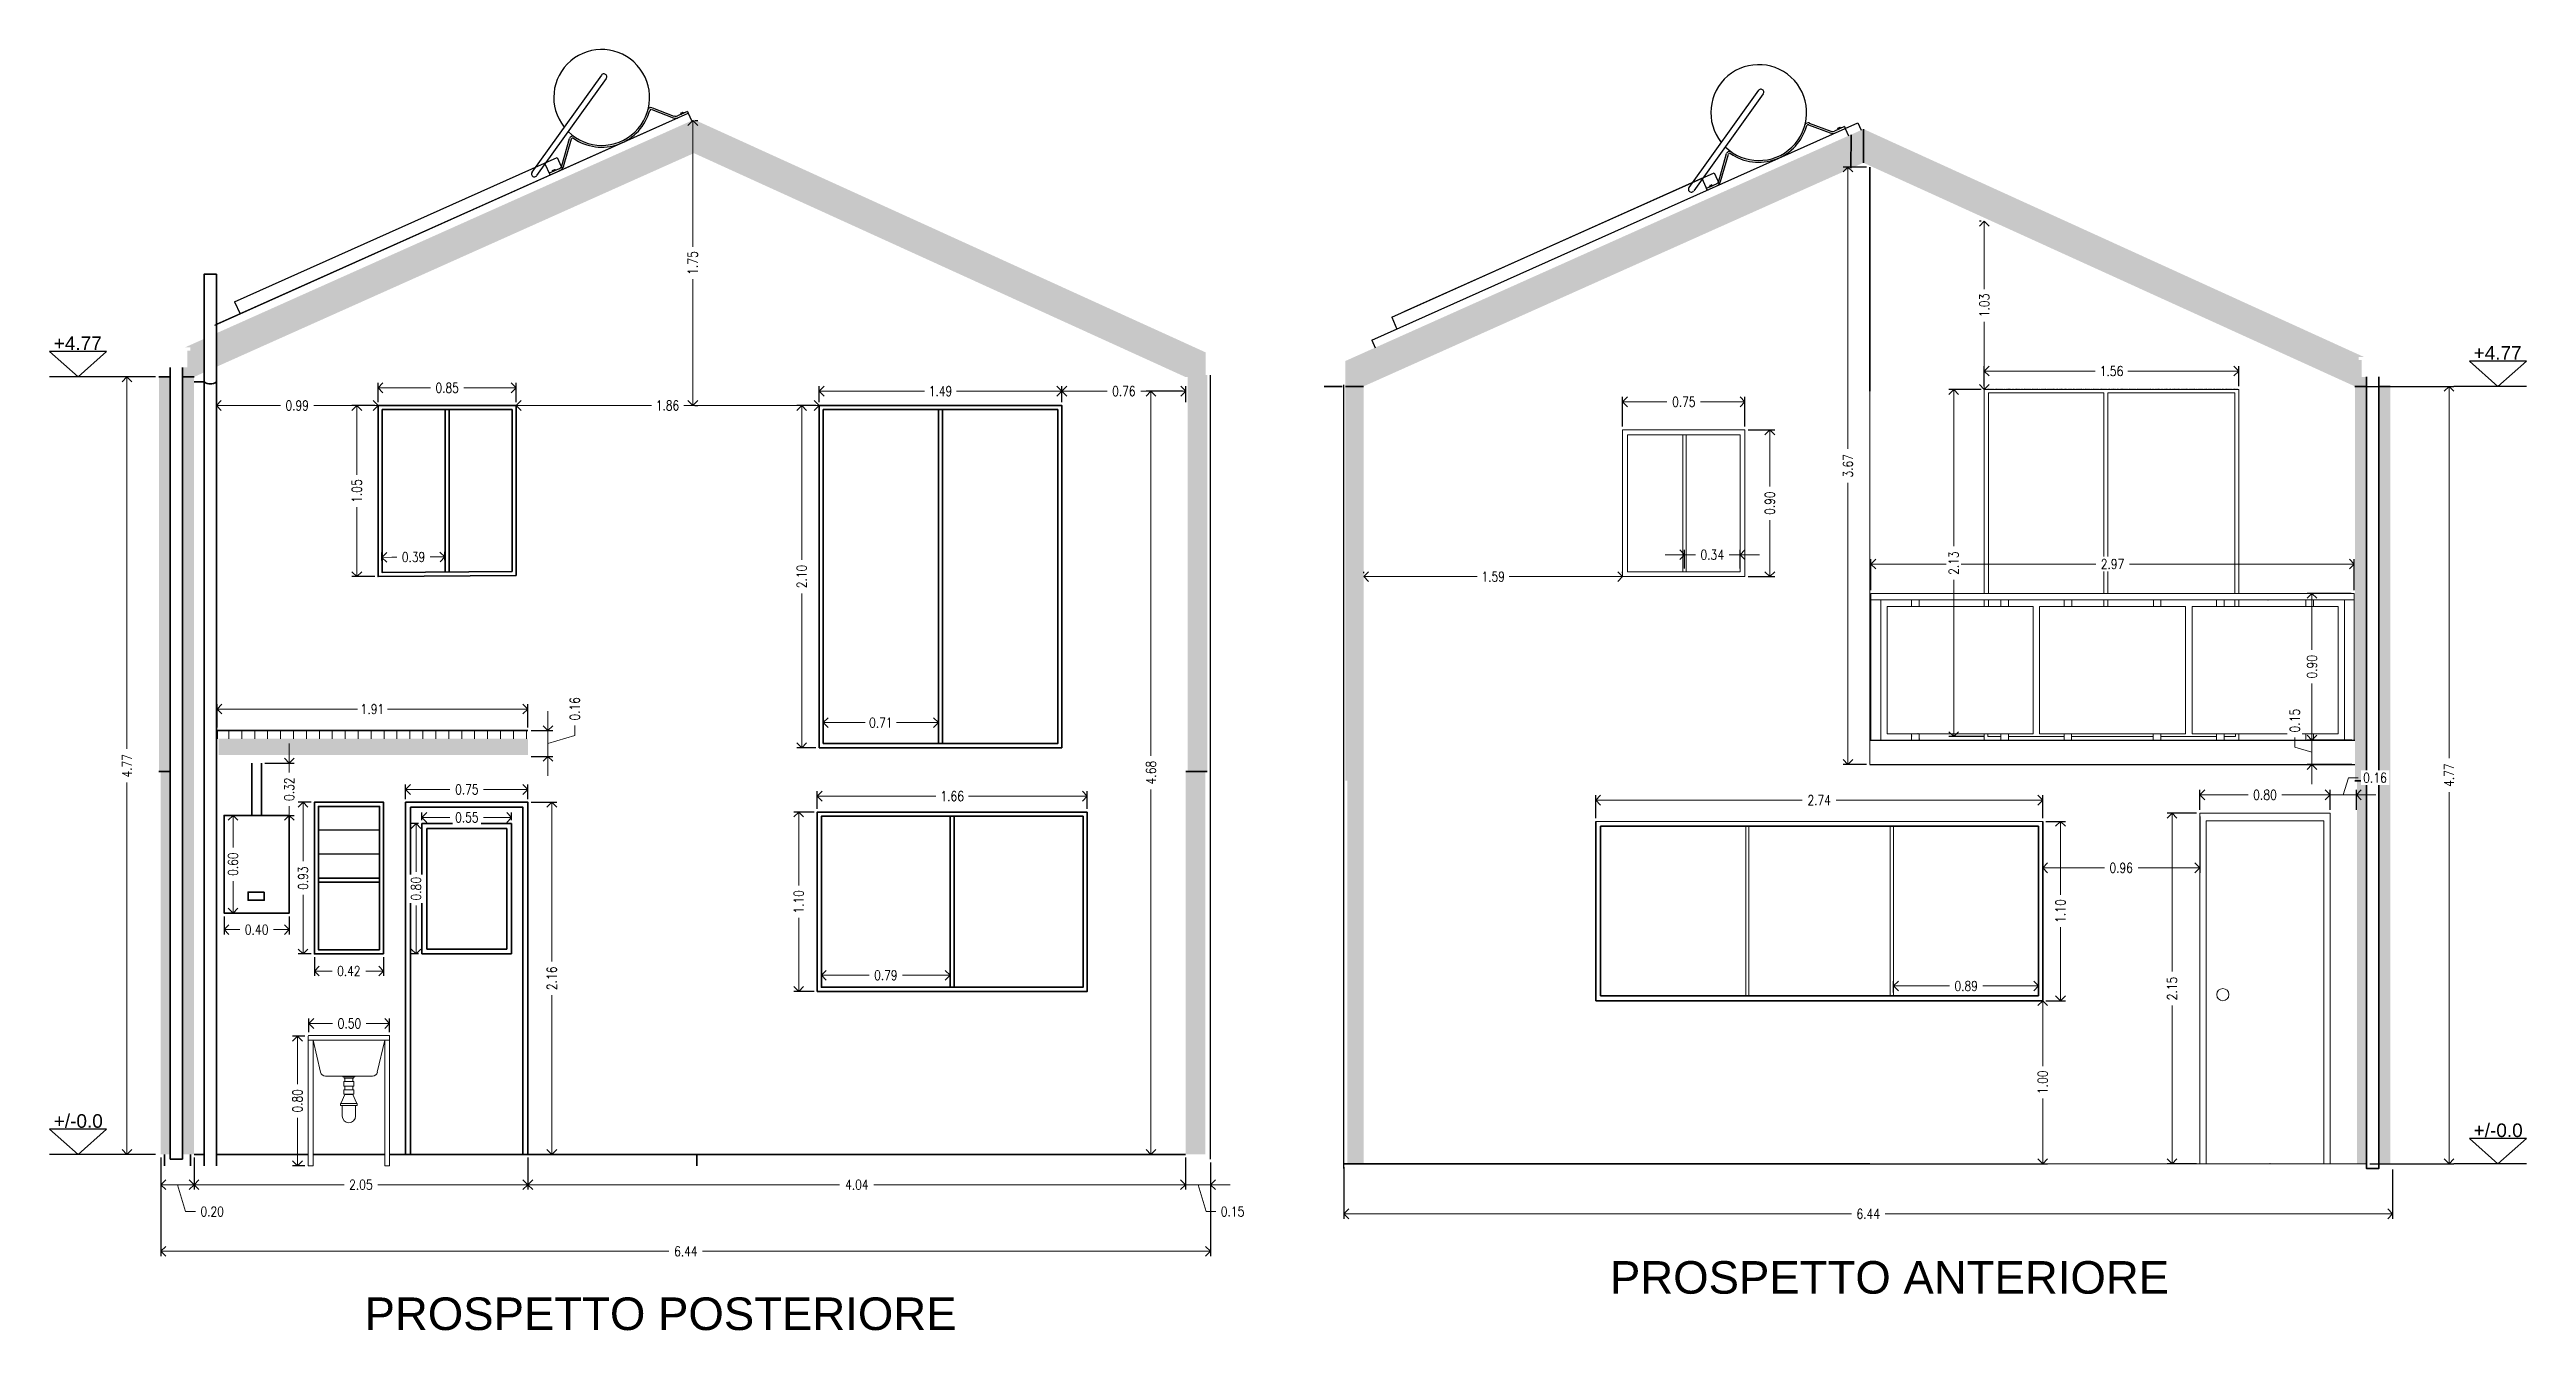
# Model space of a CAD drawing. Header units: inches. Extents: x -102.5 to -49.9, y 36.2 to 69.9.
# Drawn here: x -76.39 to -61.2, y 36.16 to 44.02 of the extents above; entities that cross this region are included whole.
import ezdxf

# ---------------------------------------------------------------- set-up
doc = ezdxf.new("R2010")
doc.units = ezdxf.units.IN
doc.header["$MEASUREMENT"] = 0
doc.layers.get('DEFPOINTS').update_dxf_attribs({"color": 210})
for name, color, linetype, lineweight in [('A-ANNO-DIMS', 3, 'Continuous', 18), ('A-ELEV-MBE1', 7, 'Continuous', 35), ('A-ELEV-MBE2', 4, 'Continuous', 25), ('A-ELEV-PATT', 8, 'Continuous', 18), ('A-FURN', 8, 'Continuous', 18), ('arredi', 7, 'Continuous', 20)]:
    doc.layers.add(name, color=color, linetype=linetype, lineweight=lineweight)
doc.styles.add('E-ROMANS', font='romans.shx', dxfattribs={"width": 0.8})
doc.styles.get("Standard").update_dxf_attribs({"font": 'Arial.ttf'})
doc.dimstyles.new('Fabio1', dxfattribs={"dimscale": 0.001, "dimtxt": 60, "dimasz": 60, "dimexe": 30, "dimexo": 20, "dimgap": 30, "dimtad": 0, "dimzin": 0, "dimdsep": 46, "dimtxsty": 'E-ROMANS', "dimblk": 'OPEN90', "dimcen": 90, "dimclrd": 3, "dimclre": 3, "dimclrt": 3, "dimadec": 0, "dimazin": 0, "dimtfac": 1, "dimtmove": 1, "dimatfit": 3, "dimldrblk": 'OPEN90', "dimfxl": 1, "dimtfill": 1, "dimtolj": 1, "dimtzin": 0, "dimlwd": -1, "dimarcsym": 0})

msp = doc.modelspace()

# ---------------------------------------------------------------- texts
for s, p in [('+4.77', (-76.369, 42.18)), ('+4.77', (-61.522, 42.121)), ('+/-0.0', (-76.369, 37.408)), ('+/-0.0', (-61.522, 37.351))]:
    msp.add_text(s, height=0.0834).set_placement(p)
at = {"char_height": 0.2, "attachment_point": 1}
for s, width, heights, insert in [('PROSPETTO ANTERIORE', 3.80509, [0.503], (-66.821, 36.59)), ('PROSPETTO POSTERIORE', 4.17135, [0], (-74.462, 36.367))]:
    msp.add_mtext_dynamic_manual_height_columns(s, width=width, gutter_width=1, heights=heights, dxfattribs=dict(at, insert=insert))

# ---------------------------------------------------------------- blocks, each defined once
blk = doc.blocks.new('_Open90')
at = {"color": 0, "linetype": 'ByBlock', "lineweight": -2}
for p, q in [((0, 0), (-1, 0)), ((-0.5, 0.5), (0, 0)), ((0, 0), (-0.5, -0.5))]:
    blk.add_line(p, q, dxfattribs=at)
blk = doc.blocks.new('*D1473')
at = {"layer": 'arredi', "color": 3, "lineweight": -2, "transparency": 16777216}
for p, q in [((-66.743, 41.71), (-66.743, 41.892)), ((-65.993, 41.71), (-65.993, 41.892))]:
    blk.add_line(p, q, dxfattribs=at)
at = {"layer": 'arredi', "color": 3, "transparency": 16777216}
for p, q in [((-66.683, 41.862), (-66.471, 41.862)), ((-66.053, 41.862), (-66.265, 41.862))]:
    blk.add_line(p, q, dxfattribs=at)
at = {"layer": 'DEFPOINTS', "color": 0, "transparency": 16777216}
for p in [(-66.743, 41.862), (-66.743, 41.69, 1), (-65.993, 41.69, 1)]:
    blk.add_point(p, dxfattribs=at)
at = {"layer": 'arredi', "color": 3, "transparency": 16777216, "xscale": 0.06, "yscale": 0.06, "zscale": 0.06, "rotation": 180}
blk.add_blockref('_Open90', (-66.743, 41.862), dxfattribs=at)
at = {"layer": 'arredi', "color": 3, "transparency": 16777216, "xscale": 0.06, "yscale": 0.06, "zscale": 0.06}
blk.add_blockref('_Open90', (-65.993, 41.862), dxfattribs=at)
at = {"layer": 'arredi', "color": 3, "transparency": 16777216, "insert": (-66.368, 41.862), "char_height": 0.06, "attachment_point": 5, "style": 'E-ROMANS', "bg_fill": 3, "box_fill_scale": 1.25, "bg_fill_color": 256, "bg_fill_true_color": 13158600, "bg_fill_transparency": 0}
blk.add_mtext('\\A1;0.75', dxfattribs=at)
blk = doc.blocks.new('*D1474')
at = {"layer": 'arredi', "color": 3, "lineweight": -2, "transparency": 16777216}
for p, q in [((-65.973, 41.69), (-65.81, 41.69)), ((-65.973, 40.79), (-65.81, 40.79))]:
    blk.add_line(p, q, dxfattribs=at)
at = {"layer": 'arredi', "color": 3, "transparency": 16777216}
for p, q in [((-65.84, 41.63), (-65.84, 41.343)), ((-65.84, 40.85), (-65.84, 41.137))]:
    blk.add_line(p, q, dxfattribs=at)
at = {"layer": 'DEFPOINTS', "color": 0, "transparency": 16777216}
for p in [(-65.993, 41.69, 1), (-65.993, 40.79, 1), (-65.84, 40.79)]:
    blk.add_point(p, dxfattribs=at)
at = {"layer": 'arredi', "color": 3, "transparency": 16777216, "xscale": 0.06, "yscale": 0.06, "zscale": 0.06}
for p, rotation in [((-65.84, 41.69), 90), ((-65.84, 40.79), 270)]:
    blk.add_blockref('_Open90', p, dxfattribs=dict(at, rotation=rotation))
at = {"layer": 'arredi', "color": 3, "transparency": 16777216, "insert": (-65.84, 41.24), "char_height": 0.06, "attachment_point": 5, "rotation": 90, "style": 'E-ROMANS', "bg_fill": 3, "box_fill_scale": 1.25, "bg_fill_color": 256, "bg_fill_true_color": 13158600, "bg_fill_transparency": 0}
blk.add_mtext('\\A1;0.90', dxfattribs=at)
blk = doc.blocks.new('*D1475')
at = {"layer": 'arredi', "color": 3, "transparency": 16777216}
for p, q in [((-66.423, 40.924), (-66.483, 40.924)), ((-66.363, 40.924), (-66.297, 40.924)), ((-66.023, 40.924), (-66.089, 40.924)), ((-65.963, 40.924), (-65.903, 40.924))]:
    blk.add_line(p, q, dxfattribs=at)
at = {"layer": 'arredi', "color": 3, "lineweight": -2, "transparency": 16777216}
for p, q in [((-66.363, 40.84), (-66.363, 40.954)), ((-66.023, 40.84), (-66.023, 40.954))]:
    blk.add_line(p, q, dxfattribs=at)
at = {"layer": 'DEFPOINTS', "color": 0, "transparency": 16777216}
for p in [(-66.363, 40.924), (-66.363, 40.82, 1), (-66.023, 40.82, 1)]:
    blk.add_point(p, dxfattribs=at)
at = {"layer": 'arredi', "color": 3, "transparency": 16777216, "xscale": 0.06, "yscale": 0.06, "zscale": 0.06}
blk.add_blockref('_Open90', (-66.363, 40.924), dxfattribs=at)
at = {"layer": 'arredi', "color": 3, "transparency": 16777216, "xscale": 0.06, "yscale": 0.06, "zscale": 0.06, "rotation": 180}
blk.add_blockref('_Open90', (-66.023, 40.924), dxfattribs=at)
at = {"layer": 'arredi', "color": 3, "transparency": 16777216, "insert": (-66.193, 40.924), "char_height": 0.06, "attachment_point": 5, "style": 'E-ROMANS', "bg_fill": 3, "box_fill_scale": 1.25, "bg_fill_color": 256, "bg_fill_true_color": 13158600, "bg_fill_transparency": 0}
blk.add_mtext('\\A1;0.34', dxfattribs=at)
blk = doc.blocks.new('*D1466')
at = {"layer": 'arredi', "color": 3, "lineweight": -2, "transparency": 16777216}
for p, q in [((-68.332, 40.81), (-68.332, 40.82)), ((-66.743, 40.81), (-66.743, 40.82))]:
    blk.add_line(p, q, dxfattribs=at)
at = {"layer": 'arredi', "color": 3, "transparency": 16777216}
for p, q in [((-68.272, 40.79), (-67.636, 40.79)), ((-66.803, 40.79), (-67.439, 40.79))]:
    blk.add_line(p, q, dxfattribs=at)
at = {"layer": 'DEFPOINTS', "color": 0, "transparency": 16777216}
for p in [(-68.332, 40.79, 1), (-68.332, 40.79), (-66.743, 40.79, 1)]:
    blk.add_point(p, dxfattribs=at)
at = {"layer": 'arredi', "color": 3, "transparency": 16777216, "xscale": 0.06, "yscale": 0.06, "zscale": 0.06, "rotation": 180}
blk.add_blockref('_Open90', (-68.332, 40.79), dxfattribs=at)
at = {"layer": 'arredi', "color": 3, "transparency": 16777216, "xscale": 0.06, "yscale": 0.06, "zscale": 0.06}
blk.add_blockref('_Open90', (-66.743, 40.79), dxfattribs=at)
at = {"layer": 'arredi', "color": 3, "transparency": 16777216, "insert": (-67.538, 40.79), "char_height": 0.06, "attachment_point": 5, "style": 'E-ROMANS', "bg_fill": 3, "box_fill_scale": 1.25, "bg_fill_color": 256, "bg_fill_true_color": 13158600, "bg_fill_transparency": 0}
blk.add_mtext('\\A1;1.59', dxfattribs=at)
blk = doc.blocks.new('*D1467')
at = {"layer": 'arredi', "color": 3, "lineweight": -2, "transparency": 16777216}
for p, q in [((-65.247, 43.303), (-65.391, 43.303)), ((-65.247, 39.637), (-65.391, 39.637))]:
    blk.add_line(p, q, dxfattribs=at)
at = {"layer": 'arredi', "color": 3, "transparency": 16777216}
for p, q in [((-65.361, 43.243), (-65.361, 41.573)), ((-65.361, 39.697), (-65.361, 41.366))]:
    blk.add_line(p, q, dxfattribs=at)
at = {"layer": 'DEFPOINTS', "color": 0, "transparency": 16777216}
for p in [(-65.227, 43.303), (-65.361, 39.637), (-65.227, 39.637)]:
    blk.add_point(p, dxfattribs=at)
at = {"layer": 'arredi', "color": 3, "transparency": 16777216, "xscale": 0.06, "yscale": 0.06, "zscale": 0.06}
for p, rotation in [((-65.361, 43.303), 90), ((-65.361, 39.637), 270)]:
    blk.add_blockref('_Open90', p, dxfattribs=dict(at, rotation=rotation))
at = {"layer": 'arredi', "color": 3, "transparency": 16777216, "insert": (-65.361, 41.47), "char_height": 0.06, "attachment_point": 5, "rotation": 90, "style": 'E-ROMANS', "bg_fill": 3, "box_fill_scale": 1.25, "bg_fill_color": 256, "bg_fill_true_color": 13158600, "bg_fill_transparency": 0}
blk.add_mtext('\\A1;3.67', dxfattribs=at)
blk = doc.blocks.new('*D1468')
at = {"layer": 'arredi', "color": 3, "lineweight": -2, "transparency": 16777216}
for p, q in [((-65.22, 40.707), (-65.22, 40.897)), ((-62.254, 40.707), (-62.254, 40.897))]:
    blk.add_line(p, q, dxfattribs=at)
at = {"layer": 'arredi', "color": 3, "transparency": 16777216}
for p, q in [((-65.16, 40.867), (-63.84, 40.867)), ((-62.314, 40.867), (-63.634, 40.867))]:
    blk.add_line(p, q, dxfattribs=at)
at = {"layer": 'DEFPOINTS', "color": 0, "transparency": 16777216}
for p in [(-65.22, 40.867), (-65.22, 40.687), (-62.254, 40.687)]:
    blk.add_point(p, dxfattribs=at)
at = {"layer": 'arredi', "color": 3, "transparency": 16777216, "xscale": 0.06, "yscale": 0.06, "zscale": 0.06, "rotation": 180}
blk.add_blockref('_Open90', (-65.22, 40.867), dxfattribs=at)
at = {"layer": 'arredi', "color": 3, "transparency": 16777216, "xscale": 0.06, "yscale": 0.06, "zscale": 0.06}
blk.add_blockref('_Open90', (-62.254, 40.867), dxfattribs=at)
at = {"layer": 'arredi', "color": 3, "transparency": 16777216, "insert": (-63.737, 40.867), "char_height": 0.06, "attachment_point": 5, "style": 'E-ROMANS', "bg_fill": 3, "box_fill_scale": 1.25, "bg_fill_color": 256, "bg_fill_true_color": 13158600, "bg_fill_transparency": 0}
blk.add_mtext('\\A1;2.97', dxfattribs=at)
blk = doc.blocks.new('*D1469')
at = {"layer": 'arredi', "color": 3, "lineweight": -2, "transparency": 16777216}
for p, q in [((-64.524, 41.958), (-64.524, 42.081)), ((-62.963, 41.958), (-62.963, 42.081))]:
    blk.add_line(p, q, dxfattribs=at)
at = {"layer": 'arredi', "color": 3, "transparency": 16777216}
for p, q in [((-64.464, 42.051), (-63.843, 42.051)), ((-63.023, 42.051), (-63.643, 42.051))]:
    blk.add_line(p, q, dxfattribs=at)
at = {"layer": 'DEFPOINTS', "color": 0, "transparency": 16777216}
for p in [(-64.524, 42.051), (-64.524, 41.938), (-62.963, 41.938)]:
    blk.add_point(p, dxfattribs=at)
at = {"layer": 'arredi', "color": 3, "transparency": 16777216, "xscale": 0.06, "yscale": 0.06, "zscale": 0.06, "rotation": 180}
blk.add_blockref('_Open90', (-64.524, 42.051), dxfattribs=at)
at = {"layer": 'arredi', "color": 3, "transparency": 16777216, "xscale": 0.06, "yscale": 0.06, "zscale": 0.06}
blk.add_blockref('_Open90', (-62.963, 42.051), dxfattribs=at)
at = {"layer": 'arredi', "color": 3, "transparency": 16777216, "insert": (-63.743, 42.051), "char_height": 0.06, "attachment_point": 5, "style": 'E-ROMANS', "bg_fill": 3, "box_fill_scale": 1.25, "bg_fill_color": 256, "bg_fill_true_color": 13158600, "bg_fill_transparency": 0}
blk.add_mtext('\\A1;1.56', dxfattribs=at)
blk = doc.blocks.new('*D1470')
at = {"layer": 'arredi', "color": 3, "lineweight": -2, "transparency": 16777216}
for p, q in [((-64.544, 41.938), (-64.742, 41.938)), ((-64.523, 39.808), (-64.742, 39.808))]:
    blk.add_line(p, q, dxfattribs=at)
at = {"layer": 'arredi', "color": 3, "transparency": 16777216}
for p, q in [((-64.712, 41.878), (-64.712, 40.976)), ((-64.712, 39.868), (-64.712, 40.77))]:
    blk.add_line(p, q, dxfattribs=at)
at = {"layer": 'DEFPOINTS', "color": 0, "transparency": 16777216}
for p in [(-64.524, 41.938), (-64.712, 39.808), (-64.503, 39.808)]:
    blk.add_point(p, dxfattribs=at)
at = {"layer": 'arredi', "color": 3, "transparency": 16777216, "xscale": 0.06, "yscale": 0.06, "zscale": 0.06}
for p, rotation in [((-64.712, 41.938), 90), ((-64.712, 39.808), 270)]:
    blk.add_blockref('_Open90', p, dxfattribs=dict(at, rotation=rotation))
at = {"layer": 'arredi', "color": 3, "transparency": 16777216, "insert": (-64.712, 40.873), "char_height": 0.06, "attachment_point": 5, "rotation": 90, "style": 'E-ROMANS', "bg_fill": 3, "box_fill_scale": 1.25, "bg_fill_color": 256, "bg_fill_true_color": 13158600, "bg_fill_transparency": 0}
blk.add_mtext('\\A1;2.13', dxfattribs=at)
blk = doc.blocks.new('*D1471')
at = {"layer": 'arredi', "color": 3, "lineweight": -2, "transparency": 16777216}
for p, q in [((-62.274, 40.687), (-62.544, 40.687)), ((-62.27, 39.787), (-62.544, 39.787))]:
    blk.add_line(p, q, dxfattribs=at)
at = {"layer": 'arredi', "color": 3, "transparency": 16777216}
for p, q in [((-62.514, 40.627), (-62.514, 40.34)), ((-62.514, 39.847), (-62.514, 40.134))]:
    blk.add_line(p, q, dxfattribs=at)
at = {"layer": 'DEFPOINTS', "color": 0, "transparency": 16777216}
for p in [(-62.254, 40.687), (-62.514, 39.787), (-62.25, 39.787)]:
    blk.add_point(p, dxfattribs=at)
at = {"layer": 'arredi', "color": 3, "transparency": 16777216, "xscale": 0.06, "yscale": 0.06, "zscale": 0.06}
for p, rotation in [((-62.514, 40.687), 90), ((-62.514, 39.787), 270)]:
    blk.add_blockref('_Open90', p, dxfattribs=dict(at, rotation=rotation))
at = {"layer": 'arredi', "color": 3, "transparency": 16777216, "insert": (-62.514, 40.237), "char_height": 0.06, "attachment_point": 5, "rotation": 90, "style": 'E-ROMANS', "bg_fill": 3, "box_fill_scale": 1.25, "bg_fill_color": 256, "bg_fill_true_color": 13158600, "bg_fill_transparency": 0}
blk.add_mtext('\\A1;0.90', dxfattribs=at)
blk = doc.blocks.new('*D1472')
at = {"layer": 'arredi', "color": 3, "transparency": 16777216}
for p, q in [((-62.514, 39.847), (-62.514, 39.907)), ((-62.619, 39.743), (-62.619, 39.803)), ((-62.514, 39.712), (-62.619, 39.743)), ((-62.514, 39.577), (-62.514, 39.517))]:
    blk.add_line(p, q, dxfattribs=at)
at = {"layer": 'arredi', "color": 3, "lineweight": -2, "transparency": 16777216}
for p, q in [((-62.27, 39.787), (-62.544, 39.787)), ((-62.27, 39.637), (-62.544, 39.637))]:
    blk.add_line(p, q, dxfattribs=at)
at = {"layer": 'DEFPOINTS', "color": 0, "transparency": 16777216}
for p in [(-62.25, 39.787), (-62.514, 39.637), (-62.25, 39.637)]:
    blk.add_point(p, dxfattribs=at)
at = {"layer": 'arredi', "color": 3, "transparency": 16777216, "xscale": 0.06, "yscale": 0.06, "zscale": 0.06, "rotation": 90}
blk.add_blockref('_Open90', (-62.514, 39.637), dxfattribs=at)
at = {"layer": 'arredi', "color": 3, "transparency": 16777216, "insert": (-62.619, 39.906), "char_height": 0.06, "attachment_point": 5, "rotation": 90, "style": 'E-ROMANS', "bg_fill": 3, "box_fill_scale": 1.25, "bg_fill_color": 256, "bg_fill_true_color": 13158600, "bg_fill_transparency": 0}
blk.add_mtext('\\A1;0.15', dxfattribs=at)
at = {"layer": 'arredi', "color": 3, "transparency": 16777216}
blk.add_line((-62.514, 39.787), (-62.514, 39.637), dxfattribs=at)
blk.add_line((-62.514, 39.787), (-62.514, 39.637), dxfattribs=at)
at = {"layer": 'arredi', "color": 3, "transparency": 16777216, "xscale": 0.06, "yscale": 0.06, "zscale": 0.06, "rotation": 270}
blk.add_blockref('_Open90', (-62.514, 39.787), dxfattribs=at)
blk = doc.blocks.new('*D1458')
at = {"layer": 'arredi', "color": 3, "lineweight": -2, "transparency": 16777216}
for p, q in [((-64.544, 42.97), (-64.554, 42.97)), ((-64.544, 41.938), (-64.554, 41.938))]:
    blk.add_line(p, q, dxfattribs=at)
at = {"layer": 'arredi', "color": 3, "transparency": 16777216}
for p, q in [((-64.524, 42.91), (-64.524, 42.554)), ((-64.524, 41.998), (-64.524, 42.354))]:
    blk.add_line(p, q, dxfattribs=at)
at = {"layer": 'DEFPOINTS', "color": 0, "transparency": 16777216}
for p in [(-64.524, 42.97), (-64.524, 42.97), (-64.524, 41.938)]:
    blk.add_point(p, dxfattribs=at)
at = {"layer": 'arredi', "color": 3, "transparency": 16777216, "xscale": 0.06, "yscale": 0.06, "zscale": 0.06}
for p, rotation in [((-64.524, 42.97), 90), ((-64.524, 41.938), 270)]:
    blk.add_blockref('_Open90', p, dxfattribs=dict(at, rotation=rotation))
at = {"layer": 'arredi', "color": 3, "transparency": 16777216, "insert": (-64.524, 42.454), "char_height": 0.06, "attachment_point": 5, "rotation": 90, "style": 'E-ROMANS', "bg_fill": 3, "box_fill_scale": 1.25, "bg_fill_color": 256, "bg_fill_true_color": 13158600, "bg_fill_transparency": 0}
blk.add_mtext('\\A1;1.03', dxfattribs=at)
blk = doc.blocks.new('*D1459')
at = {"layer": 'arredi', "color": 3, "lineweight": -2, "transparency": 16777216}
for p, q in [((-63.202, 39.358), (-63.202, 39.481)), ((-62.402, 39.358), (-62.402, 39.481))]:
    blk.add_line(p, q, dxfattribs=at)
at = {"layer": 'arredi', "color": 3, "transparency": 16777216}
for p, q in [((-63.142, 39.451), (-62.906, 39.451)), ((-62.462, 39.451), (-62.699, 39.451))]:
    blk.add_line(p, q, dxfattribs=at)
at = {"layer": 'DEFPOINTS', "color": 0, "transparency": 16777216}
for p in [(-63.202, 39.451), (-63.202, 39.338), (-62.402, 39.338)]:
    blk.add_point(p, dxfattribs=at)
at = {"layer": 'arredi', "color": 3, "transparency": 16777216, "xscale": 0.06, "yscale": 0.06, "zscale": 0.06, "rotation": 180}
blk.add_blockref('_Open90', (-63.202, 39.451), dxfattribs=at)
at = {"layer": 'arredi', "color": 3, "transparency": 16777216, "xscale": 0.06, "yscale": 0.06, "zscale": 0.06}
blk.add_blockref('_Open90', (-62.402, 39.451), dxfattribs=at)
at = {"layer": 'arredi', "color": 3, "transparency": 16777216, "insert": (-62.802, 39.451), "char_height": 0.06, "attachment_point": 5, "style": 'E-ROMANS', "bg_fill": 3, "box_fill_scale": 1.25, "bg_fill_color": 256, "bg_fill_true_color": 13158600, "bg_fill_transparency": 0}
blk.add_mtext('\\A1;0.80', dxfattribs=at)
blk = doc.blocks.new('*D1460')
at = {"layer": 'arredi', "color": 3, "lineweight": -2, "transparency": 16777216}
for p, q in [((-63.222, 39.338), (-63.402, 39.338)), ((-63.222, 37.187), (-63.402, 37.187))]:
    blk.add_line(p, q, dxfattribs=at)
at = {"layer": 'arredi', "color": 3, "transparency": 16777216}
for p, q in [((-63.372, 39.278), (-63.372, 38.366)), ((-63.372, 37.247), (-63.372, 38.159))]:
    blk.add_line(p, q, dxfattribs=at)
at = {"layer": 'DEFPOINTS', "color": 0, "transparency": 16777216}
for p in [(-63.202, 39.338), (-63.372, 37.187), (-63.202, 37.187)]:
    blk.add_point(p, dxfattribs=at)
at = {"layer": 'arredi', "color": 3, "transparency": 16777216, "xscale": 0.06, "yscale": 0.06, "zscale": 0.06}
for p, rotation in [((-63.372, 39.338), 90), ((-63.372, 37.187), 270)]:
    blk.add_blockref('_Open90', p, dxfattribs=dict(at, rotation=rotation))
at = {"layer": 'arredi', "color": 3, "transparency": 16777216, "insert": (-63.372, 38.262), "char_height": 0.06, "attachment_point": 5, "rotation": 90, "style": 'E-ROMANS', "bg_fill": 3, "box_fill_scale": 1.25, "bg_fill_color": 256, "bg_fill_true_color": 13158600, "bg_fill_transparency": 0}
blk.add_mtext('\\A1;2.15', dxfattribs=at)
blk = doc.blocks.new('*D1461')
at = {"layer": 'arredi', "color": 3, "lineweight": -2, "transparency": 16777216}
for p, q in [((-64.166, 39.268), (-64.166, 38.973)), ((-63.202, 39.318), (-63.202, 38.973))]:
    blk.add_line(p, q, dxfattribs=at)
at = {"layer": 'arredi', "color": 3, "transparency": 16777216}
for p, q in [((-64.106, 39.003), (-63.787, 39.003)), ((-63.262, 39.003), (-63.581, 39.003))]:
    blk.add_line(p, q, dxfattribs=at)
at = {"layer": 'DEFPOINTS', "color": 0, "transparency": 16777216}
for p in [(-64.166, 39.288), (-63.202, 39.338), (-63.202, 39.003)]:
    blk.add_point(p, dxfattribs=at)
at = {"layer": 'arredi', "color": 3, "transparency": 16777216, "xscale": 0.06, "yscale": 0.06, "zscale": 0.06, "rotation": 180}
blk.add_blockref('_Open90', (-64.166, 39.003), dxfattribs=at)
at = {"layer": 'arredi', "color": 3, "transparency": 16777216, "xscale": 0.06, "yscale": 0.06, "zscale": 0.06}
blk.add_blockref('_Open90', (-63.202, 39.003), dxfattribs=at)
at = {"layer": 'arredi', "color": 3, "transparency": 16777216, "insert": (-63.684, 39.003), "char_height": 0.06, "attachment_point": 5, "style": 'E-ROMANS', "bg_fill": 3, "box_fill_scale": 1.25, "bg_fill_color": 256, "bg_fill_true_color": 13158600, "bg_fill_transparency": 0}
blk.add_mtext('\\A1;0.96', dxfattribs=at)
blk = doc.blocks.new('*D1462')
at = {"layer": 'arredi', "color": 3, "lineweight": -2, "transparency": 16777216}
for p, q in [((-64.186, 38.188), (-64.196, 38.188)), ((-65.228, 37.187), (-64.136, 37.187))]:
    blk.add_line(p, q, dxfattribs=at)
at = {"layer": 'arredi', "color": 3, "transparency": 16777216}
for p, q in [((-64.166, 38.128), (-64.166, 37.787)), ((-64.166, 37.247), (-64.166, 37.588))]:
    blk.add_line(p, q, dxfattribs=at)
at = {"layer": 'DEFPOINTS', "color": 0, "transparency": 16777216}
for p in [(-64.166, 38.188), (-65.248, 37.187), (-64.166, 37.187)]:
    blk.add_point(p, dxfattribs=at)
at = {"layer": 'arredi', "color": 3, "transparency": 16777216, "xscale": 0.06, "yscale": 0.06, "zscale": 0.06}
for p, rotation in [((-64.166, 38.188), 90), ((-64.166, 37.187), 270)]:
    blk.add_blockref('_Open90', p, dxfattribs=dict(at, rotation=rotation))
at = {"layer": 'arredi', "color": 3, "transparency": 16777216, "insert": (-64.166, 37.687), "char_height": 0.06, "attachment_point": 5, "rotation": 90, "style": 'E-ROMANS', "bg_fill": 3, "box_fill_scale": 1.25, "bg_fill_color": 256, "bg_fill_true_color": 13158600, "bg_fill_transparency": 0}
blk.add_mtext('\\A1;1.00', dxfattribs=at)
blk = doc.blocks.new('*D1463')
at = {"layer": 'arredi', "color": 3, "lineweight": -2, "transparency": 16777216}
for p, q in [((-64.146, 39.288), (-64.027, 39.288)), ((-64.146, 38.188), (-64.027, 38.188))]:
    blk.add_line(p, q, dxfattribs=at)
at = {"layer": 'arredi', "color": 3, "transparency": 16777216}
for p, q in [((-64.057, 39.228), (-64.057, 38.838)), ((-64.057, 38.248), (-64.057, 38.639))]:
    blk.add_line(p, q, dxfattribs=at)
at = {"layer": 'DEFPOINTS', "color": 0, "transparency": 16777216}
for p in [(-64.166, 39.288), (-64.166, 38.188), (-64.057, 38.188)]:
    blk.add_point(p, dxfattribs=at)
at = {"layer": 'arredi', "color": 3, "transparency": 16777216, "xscale": 0.06, "yscale": 0.06, "zscale": 0.06}
for p, rotation in [((-64.057, 39.288), 90), ((-64.057, 38.188), 270)]:
    blk.add_blockref('_Open90', p, dxfattribs=dict(at, rotation=rotation))
at = {"layer": 'arredi', "color": 3, "transparency": 16777216, "insert": (-64.057, 38.738), "char_height": 0.06, "attachment_point": 5, "rotation": 90, "style": 'E-ROMANS', "bg_fill": 3, "box_fill_scale": 1.25, "bg_fill_color": 256, "bg_fill_true_color": 13158600, "bg_fill_transparency": 0}
blk.add_mtext('\\A1;1.10', dxfattribs=at)
blk = doc.blocks.new('*D1464')
at = {"layer": 'arredi', "color": 3, "lineweight": -2, "transparency": 16777216}
for p, q in [((-66.908, 39.308), (-66.908, 39.448)), ((-64.166, 39.308), (-64.166, 39.448))]:
    blk.add_line(p, q, dxfattribs=at)
at = {"layer": 'arredi', "color": 3, "transparency": 16777216}
for p, q in [((-66.848, 39.418), (-65.641, 39.418)), ((-64.226, 39.418), (-65.433, 39.418))]:
    blk.add_line(p, q, dxfattribs=at)
at = {"layer": 'DEFPOINTS', "color": 0, "transparency": 16777216}
for p in [(-66.908, 39.418), (-66.908, 39.288), (-64.166, 39.288)]:
    blk.add_point(p, dxfattribs=at)
at = {"layer": 'arredi', "color": 3, "transparency": 16777216, "xscale": 0.06, "yscale": 0.06, "zscale": 0.06, "rotation": 180}
blk.add_blockref('_Open90', (-66.908, 39.418), dxfattribs=at)
at = {"layer": 'arredi', "color": 3, "transparency": 16777216, "xscale": 0.06, "yscale": 0.06, "zscale": 0.06}
blk.add_blockref('_Open90', (-64.166, 39.418), dxfattribs=at)
at = {"layer": 'arredi', "color": 3, "transparency": 16777216, "insert": (-65.537, 39.418), "char_height": 0.06, "attachment_point": 5, "style": 'E-ROMANS', "bg_fill": 3, "box_fill_scale": 1.25, "bg_fill_color": 256, "bg_fill_true_color": 13158600, "bg_fill_transparency": 0}
blk.add_mtext('\\A1;2.74', dxfattribs=at)
blk = doc.blocks.new('*D1465')
at = {"layer": 'arredi', "color": 3, "lineweight": -2, "transparency": 16777216}
for p, q in [((-65.081, 38.238), (-65.081, 38.308)), ((-64.191, 38.238), (-64.191, 38.308))]:
    blk.add_line(p, q, dxfattribs=at)
at = {"layer": 'arredi', "color": 3, "transparency": 16777216}
for p, q in [((-65.021, 38.278), (-64.738, 38.278)), ((-64.251, 38.278), (-64.534, 38.278))]:
    blk.add_line(p, q, dxfattribs=at)
at = {"layer": 'DEFPOINTS', "color": 0, "transparency": 16777216}
for p in [(-65.081, 38.278), (-65.081, 38.218), (-64.191, 38.218)]:
    blk.add_point(p, dxfattribs=at)
at = {"layer": 'arredi', "color": 3, "transparency": 16777216, "xscale": 0.06, "yscale": 0.06, "zscale": 0.06, "rotation": 180}
blk.add_blockref('_Open90', (-65.081, 38.278), dxfattribs=at)
at = {"layer": 'arredi', "color": 3, "transparency": 16777216, "xscale": 0.06, "yscale": 0.06, "zscale": 0.06}
blk.add_blockref('_Open90', (-64.191, 38.278), dxfattribs=at)
at = {"layer": 'arredi', "color": 3, "transparency": 16777216, "insert": (-64.636, 38.278), "char_height": 0.06, "attachment_point": 5, "style": 'E-ROMANS', "bg_fill": 3, "box_fill_scale": 1.25, "bg_fill_color": 256, "bg_fill_true_color": 13158600, "bg_fill_transparency": 0}
blk.add_mtext('\\A1;0.89', dxfattribs=at)
blk = doc.blocks.new('*D1455')
at = {"layer": 'arredi', "color": 3, "transparency": 16777216}
for p, q in [((-62.322, 39.451), (-62.29, 39.556)), ((-62.29, 39.556), (-62.23, 39.556)), ((-62.462, 39.451), (-62.522, 39.451)), ((-62.181, 39.451), (-62.121, 39.451))]:
    blk.add_line(p, q, dxfattribs=at)
at = {"layer": 'arredi', "color": 3, "lineweight": -2, "transparency": 16777216}
for p, q in [((-62.402, 39.358), (-62.402, 39.481)), ((-62.241, 39.358), (-62.241, 39.481))]:
    blk.add_line(p, q, dxfattribs=at)
at = {"layer": 'DEFPOINTS', "color": 0, "transparency": 16777216}
for p in [(-62.402, 39.338), (-62.241, 39.338)]:
    blk.add_point(p, dxfattribs=at)
at = {"layer": 'arredi', "color": 3, "transparency": 16777216, "xscale": 0.06, "yscale": 0.06, "zscale": 0.06}
blk.add_blockref('_Open90', (-62.402, 39.451), dxfattribs=at)
at = {"layer": 'arredi', "color": 3, "transparency": 16777216, "insert": (-62.127, 39.556), "char_height": 0.06, "attachment_point": 5, "style": 'E-ROMANS', "bg_fill": 3, "box_fill_scale": 1.25, "bg_fill_color": 256, "bg_fill_true_color": 13158600, "bg_fill_transparency": 0}
blk.add_mtext('\\A1;0.16', dxfattribs=at)
at = {"layer": 'arredi', "color": 3, "transparency": 16777216}
blk.add_line((-62.402, 39.451), (-62.241, 39.451), dxfattribs=at)
blk.add_line((-62.402, 39.451), (-62.241, 39.451), dxfattribs=at)
at = {"layer": 'DEFPOINTS', "color": 0, "transparency": 16777216}
blk.add_point((-62.241, 39.451), dxfattribs=at)
at = {"layer": 'arredi', "color": 3, "transparency": 16777216, "xscale": 0.06, "yscale": 0.06, "zscale": 0.06, "rotation": 180}
blk.add_blockref('_Open90', (-62.241, 39.451), dxfattribs=at)
blk = doc.blocks.new('*D1456')
at = {"layer": 'arredi', "color": 3, "lineweight": -2, "transparency": 16777216}
for p, q in [((-68.454, 37.167), (-68.454, 36.85)), ((-62.019, 37.153), (-62.019, 36.85))]:
    blk.add_line(p, q, dxfattribs=at)
at = {"layer": 'arredi', "color": 3, "transparency": 16777216}
for p, q in [((-68.394, 36.88), (-65.339, 36.88)), ((-62.079, 36.88), (-65.133, 36.88))]:
    blk.add_line(p, q, dxfattribs=at)
at = {"layer": 'DEFPOINTS', "color": 0, "transparency": 16777216}
for p in [(-68.454, 37.187), (-62.019, 37.173), (-68.454, 36.88)]:
    blk.add_point(p, dxfattribs=at)
at = {"layer": 'arredi', "color": 3, "transparency": 16777216, "xscale": 0.06, "yscale": 0.06, "zscale": 0.06, "rotation": 180}
blk.add_blockref('_Open90', (-68.454, 36.88), dxfattribs=at)
at = {"layer": 'arredi', "color": 3, "transparency": 16777216, "xscale": 0.06, "yscale": 0.06, "zscale": 0.06}
blk.add_blockref('_Open90', (-62.019, 36.88), dxfattribs=at)
at = {"layer": 'arredi', "color": 3, "transparency": 16777216, "insert": (-65.236, 36.88), "char_height": 0.06, "attachment_point": 5, "style": 'E-ROMANS', "bg_fill": 3, "box_fill_scale": 1.25, "bg_fill_color": 256, "bg_fill_true_color": 13158600, "bg_fill_transparency": 0}
blk.add_mtext('\\A1;6.44', dxfattribs=at)
blk = doc.blocks.new('*D1457')
at = {"layer": 'arredi', "color": 3, "lineweight": -2, "transparency": 16777216}
for p, q in [((-62.23, 41.957), (-61.643, 41.957)), ((-62.159, 37.187), (-61.643, 37.187))]:
    blk.add_line(p, q, dxfattribs=at)
at = {"layer": 'arredi', "color": 3, "transparency": 16777216}
for p, q in [((-61.673, 41.897), (-61.673, 39.675)), ((-61.673, 37.247), (-61.673, 39.468))]:
    blk.add_line(p, q, dxfattribs=at)
at = {"layer": 'DEFPOINTS', "color": 0, "transparency": 16777216}
for p in [(-62.25, 41.957), (-62.179, 37.187), (-61.673, 37.187)]:
    blk.add_point(p, dxfattribs=at)
at = {"layer": 'arredi', "color": 3, "transparency": 16777216, "xscale": 0.06, "yscale": 0.06, "zscale": 0.06}
for p, rotation in [((-61.673, 41.957), 90), ((-61.673, 37.187), 270)]:
    blk.add_blockref('_Open90', p, dxfattribs=dict(at, rotation=rotation))
at = {"layer": 'arredi', "color": 3, "transparency": 16777216, "insert": (-61.673, 39.572), "char_height": 0.06, "attachment_point": 5, "rotation": 90, "style": 'E-ROMANS', "bg_fill": 3, "box_fill_scale": 1.25, "bg_fill_color": 256, "bg_fill_true_color": 13158600, "bg_fill_transparency": 0}
blk.add_mtext('\\A1;4.77', dxfattribs=at)
blk = doc.blocks.new('*D1350')
at = {"layer": 'A-ANNO-DIMS', "color": 3, "lineweight": -2, "transparency": 16777216}
for p, q in [((-74.379, 41.86), (-74.379, 41.978)), ((-73.532, 41.86), (-73.532, 41.978))]:
    blk.add_line(p, q, dxfattribs=at)
at = {"layer": 'A-ANNO-DIMS', "color": 3, "transparency": 16777216}
for p, q in [((-74.319, 41.948), (-74.058, 41.948)), ((-73.592, 41.948), (-73.852, 41.948))]:
    blk.add_line(p, q, dxfattribs=at)
at = {"layer": 'DEFPOINTS', "color": 0, "transparency": 16777216}
for p in [(-73.532, 41.948), (-74.379, 41.84), (-73.532, 41.84)]:
    blk.add_point(p, dxfattribs=at)
at = {"layer": 'A-ANNO-DIMS', "color": 3, "transparency": 16777216, "xscale": 0.06, "yscale": 0.06, "zscale": 0.06, "rotation": 180}
blk.add_blockref('_Open90', (-74.379, 41.948), dxfattribs=at)
at = {"layer": 'A-ANNO-DIMS', "color": 3, "transparency": 16777216, "xscale": 0.06, "yscale": 0.06, "zscale": 0.06}
blk.add_blockref('_Open90', (-73.532, 41.948), dxfattribs=at)
at = {"layer": 'A-ANNO-DIMS', "color": 3, "transparency": 16777216, "insert": (-73.955, 41.948), "char_height": 0.06, "attachment_point": 5, "style": 'E-ROMANS', "bg_fill": 3, "box_fill_scale": 1.25, "bg_fill_color": 256, "bg_fill_true_color": 13158600, "bg_fill_transparency": 0}
blk.add_mtext('\\A1;0.85', dxfattribs=at)
blk = doc.blocks.new('*D1342')
at = {"layer": 'A-ANNO-DIMS', "color": 3, "lineweight": -2, "transparency": 16777216}
for p, q in [((-74.399, 41.84), (-74.539, 41.84)), ((-74.399, 40.79), (-74.539, 40.79))]:
    blk.add_line(p, q, dxfattribs=at)
at = {"layer": 'A-ANNO-DIMS', "color": 3, "transparency": 16777216}
for p, q in [((-74.509, 41.78), (-74.509, 41.415)), ((-74.509, 40.85), (-74.509, 41.216))]:
    blk.add_line(p, q, dxfattribs=at)
at = {"layer": 'DEFPOINTS', "color": 0, "transparency": 16777216}
for p in [(-74.379, 41.84), (-74.509, 40.79), (-74.379, 40.79)]:
    blk.add_point(p, dxfattribs=at)
at = {"layer": 'A-ANNO-DIMS', "color": 3, "transparency": 16777216, "xscale": 0.06, "yscale": 0.06, "zscale": 0.06}
for p, rotation in [((-74.509, 41.84), 90), ((-74.509, 40.79), 270)]:
    blk.add_blockref('_Open90', p, dxfattribs=dict(at, rotation=rotation))
at = {"layer": 'A-ANNO-DIMS', "color": 3, "transparency": 16777216, "insert": (-74.509, 41.315), "char_height": 0.06, "attachment_point": 5, "rotation": 90, "style": 'E-ROMANS', "bg_fill": 3, "box_fill_scale": 1.25, "bg_fill_color": 256, "bg_fill_true_color": 13158600, "bg_fill_transparency": 0}
blk.add_mtext('\\A1;1.05', dxfattribs=at)
blk = doc.blocks.new('*D1343')
at = {"layer": 'A-ANNO-DIMS', "color": 3, "lineweight": -2, "transparency": 16777216}
for p, q in [((-74.354, 40.836), (-74.355, 40.938)), ((-73.968, 40.838), (-73.969, 40.941))]:
    blk.add_line(p, q, dxfattribs=at)
at = {"layer": 'A-ANNO-DIMS', "color": 3, "transparency": 16777216}
for p, q in [((-74.295, 40.909), (-74.264, 40.909)), ((-74.029, 40.911), (-74.06, 40.911))]:
    blk.add_line(p, q, dxfattribs=at)
at = {"layer": 'DEFPOINTS', "color": 0, "transparency": 16777216}
for p in [(-73.969, 40.911), (-74.354, 40.816), (-73.968, 40.818)]:
    blk.add_point(p, dxfattribs=at)
at = {"layer": 'A-ANNO-DIMS', "color": 3, "transparency": 16777216, "xscale": 0.06, "yscale": 0.06, "zscale": 0.06}
for p, rotation in [((-74.355, 40.908), 180.4354257710298), ((-73.969, 40.911), 0.4354257710297982)]:
    blk.add_blockref('_Open90', p, dxfattribs=dict(at, rotation=rotation))
at = {"layer": 'A-ANNO-DIMS', "color": 3, "transparency": 16777216, "insert": (-74.162, 40.91), "char_height": 0.06, "attachment_point": 5, "rotation": 0.4354, "style": 'E-ROMANS', "bg_fill": 3, "box_fill_scale": 1.25, "bg_fill_color": 256, "bg_fill_true_color": 13158600, "bg_fill_transparency": 0}
blk.add_mtext('\\A1;0.39', dxfattribs=at)
blk = doc.blocks.new('*D1344')
at = {"layer": 'A-ANNO-DIMS', "color": 3, "lineweight": -2, "transparency": 16777216}
for p, q in [((-71.673, 41.86), (-71.673, 41.958)), ((-70.184, 41.86), (-70.184, 41.958))]:
    blk.add_line(p, q, dxfattribs=at)
at = {"layer": 'A-ANNO-DIMS', "color": 3, "transparency": 16777216}
for p, q in [((-71.613, 41.928), (-71.027, 41.928)), ((-70.244, 41.928), (-70.83, 41.928))]:
    blk.add_line(p, q, dxfattribs=at)
at = {"layer": 'DEFPOINTS', "color": 0, "transparency": 16777216}
for p in [(-71.673, 41.84), (-70.184, 41.928), (-70.184, 41.84)]:
    blk.add_point(p, dxfattribs=at)
at = {"layer": 'A-ANNO-DIMS', "color": 3, "transparency": 16777216, "xscale": 0.06, "yscale": 0.06, "zscale": 0.06, "rotation": 180}
blk.add_blockref('_Open90', (-71.673, 41.928), dxfattribs=at)
at = {"layer": 'A-ANNO-DIMS', "color": 3, "transparency": 16777216, "xscale": 0.06, "yscale": 0.06, "zscale": 0.06}
blk.add_blockref('_Open90', (-70.184, 41.928), dxfattribs=at)
at = {"layer": 'A-ANNO-DIMS', "color": 3, "transparency": 16777216, "insert": (-70.928, 41.928), "char_height": 0.06, "attachment_point": 5, "style": 'E-ROMANS', "bg_fill": 3, "box_fill_scale": 1.25, "bg_fill_color": 256, "bg_fill_true_color": 13158600, "bg_fill_transparency": 0}
blk.add_mtext('\\A1;1.49', dxfattribs=at)
blk = doc.blocks.new('*D1345')
at = {"layer": 'A-ANNO-DIMS', "color": 3, "lineweight": -2, "transparency": 16777216}
for p, q in [((-71.693, 41.84), (-71.81, 41.84)), ((-71.693, 39.74), (-71.81, 39.74))]:
    blk.add_line(p, q, dxfattribs=at)
at = {"layer": 'A-ANNO-DIMS', "color": 3, "transparency": 16777216}
for p, q in [((-71.78, 41.78), (-71.78, 40.893)), ((-71.78, 39.8), (-71.78, 40.687))]:
    blk.add_line(p, q, dxfattribs=at)
at = {"layer": 'DEFPOINTS', "color": 0, "transparency": 16777216}
for p in [(-71.673, 41.84), (-71.78, 39.74), (-71.673, 39.74)]:
    blk.add_point(p, dxfattribs=at)
at = {"layer": 'A-ANNO-DIMS', "color": 3, "transparency": 16777216, "xscale": 0.06, "yscale": 0.06, "zscale": 0.06}
for p, rotation in [((-71.78, 41.84), 90), ((-71.78, 39.74), 270)]:
    blk.add_blockref('_Open90', p, dxfattribs=dict(at, rotation=rotation))
at = {"layer": 'A-ANNO-DIMS', "color": 3, "transparency": 16777216, "insert": (-71.78, 40.79), "char_height": 0.06, "attachment_point": 5, "rotation": 90, "style": 'E-ROMANS', "bg_fill": 3, "box_fill_scale": 1.25, "bg_fill_color": 256, "bg_fill_true_color": 13158600, "bg_fill_transparency": 0}
blk.add_mtext('\\A1;2.10', dxfattribs=at)
blk = doc.blocks.new('*D1346')
at = {"layer": 'A-ANNO-DIMS', "color": 3, "lineweight": -2, "transparency": 16777216}
for p, q in [((-71.648, 39.785), (-71.648, 39.924)), ((-70.941, 39.785), (-70.941, 39.924))]:
    blk.add_line(p, q, dxfattribs=at)
at = {"layer": 'A-ANNO-DIMS', "color": 3, "transparency": 16777216}
for p, q in [((-71.588, 39.894), (-71.391, 39.894)), ((-71.001, 39.894), (-71.198, 39.894))]:
    blk.add_line(p, q, dxfattribs=at)
at = {"layer": 'DEFPOINTS', "color": 0, "transparency": 16777216}
for p in [(-70.941, 39.894), (-71.648, 39.765), (-70.941, 39.765)]:
    blk.add_point(p, dxfattribs=at)
at = {"layer": 'A-ANNO-DIMS', "color": 3, "transparency": 16777216, "xscale": 0.06, "yscale": 0.06, "zscale": 0.06, "rotation": 180}
blk.add_blockref('_Open90', (-71.648, 39.894), dxfattribs=at)
at = {"layer": 'A-ANNO-DIMS', "color": 3, "transparency": 16777216, "xscale": 0.06, "yscale": 0.06, "zscale": 0.06}
blk.add_blockref('_Open90', (-70.941, 39.894), dxfattribs=at)
at = {"layer": 'A-ANNO-DIMS', "color": 3, "transparency": 16777216, "insert": (-71.295, 39.894), "char_height": 0.06, "attachment_point": 5, "style": 'E-ROMANS', "bg_fill": 3, "box_fill_scale": 1.25, "bg_fill_color": 256, "bg_fill_true_color": 13158600, "bg_fill_transparency": 0}
blk.add_mtext('\\A1;0.71', dxfattribs=at)
blk = doc.blocks.new('*D1347')
at = {"layer": 'A-ANNO-DIMS', "color": 3, "lineweight": -2, "transparency": 16777216}
for p, q in [((-74.21, 39.425), (-74.21, 39.514)), ((-73.46, 39.425), (-73.46, 39.514))]:
    blk.add_line(p, q, dxfattribs=at)
at = {"layer": 'A-ANNO-DIMS', "color": 3, "transparency": 16777216}
for p, q in [((-74.15, 39.484), (-73.938, 39.484)), ((-73.52, 39.484), (-73.732, 39.484))]:
    blk.add_line(p, q, dxfattribs=at)
at = {"layer": 'DEFPOINTS', "color": 0, "transparency": 16777216}
for p in [(-74.21, 39.405), (-73.46, 39.484), (-73.46, 39.405)]:
    blk.add_point(p, dxfattribs=at)
at = {"layer": 'A-ANNO-DIMS', "color": 3, "transparency": 16777216, "xscale": 0.06, "yscale": 0.06, "zscale": 0.06, "rotation": 180}
blk.add_blockref('_Open90', (-74.21, 39.484), dxfattribs=at)
at = {"layer": 'A-ANNO-DIMS', "color": 3, "transparency": 16777216, "xscale": 0.06, "yscale": 0.06, "zscale": 0.06}
blk.add_blockref('_Open90', (-73.46, 39.484), dxfattribs=at)
at = {"layer": 'A-ANNO-DIMS', "color": 3, "transparency": 16777216, "insert": (-73.835, 39.484), "char_height": 0.06, "attachment_point": 5, "style": 'E-ROMANS', "bg_fill": 3, "box_fill_scale": 1.25, "bg_fill_color": 256, "bg_fill_true_color": 13158600, "bg_fill_transparency": 0}
blk.add_mtext('\\A1;0.75', dxfattribs=at)
blk = doc.blocks.new('*D1348')
at = {"layer": 'A-ANNO-DIMS', "color": 3, "lineweight": -2, "transparency": 16777216}
for p, q in [((-73.44, 39.405), (-73.283, 39.405)), ((-73.44, 37.245), (-73.283, 37.245))]:
    blk.add_line(p, q, dxfattribs=at)
at = {"layer": 'A-ANNO-DIMS', "color": 3, "transparency": 16777216}
for p, q in [((-73.313, 39.345), (-73.313, 38.428)), ((-73.313, 37.305), (-73.313, 38.222))]:
    blk.add_line(p, q, dxfattribs=at)
at = {"layer": 'DEFPOINTS', "color": 0, "transparency": 16777216}
for p in [(-73.46, 39.405), (-73.46, 37.245), (-73.313, 37.245)]:
    blk.add_point(p, dxfattribs=at)
at = {"layer": 'A-ANNO-DIMS', "color": 3, "transparency": 16777216, "xscale": 0.06, "yscale": 0.06, "zscale": 0.06}
for p, rotation in [((-73.313, 39.405), 90), ((-73.313, 37.245), 270)]:
    blk.add_blockref('_Open90', p, dxfattribs=dict(at, rotation=rotation))
at = {"layer": 'A-ANNO-DIMS', "color": 3, "transparency": 16777216, "insert": (-73.313, 38.325), "char_height": 0.06, "attachment_point": 5, "rotation": 90, "style": 'E-ROMANS', "bg_fill": 3, "box_fill_scale": 1.25, "bg_fill_color": 256, "bg_fill_true_color": 13158600, "bg_fill_transparency": 0}
blk.add_mtext('\\A1;2.16', dxfattribs=at)
blk = doc.blocks.new('*D1349')
at = {"layer": 'A-ANNO-DIMS', "color": 3, "lineweight": -2, "transparency": 16777216}
for p, q in [((-74.11, 39.295), (-74.11, 39.342)), ((-73.56, 39.295), (-73.56, 39.342))]:
    blk.add_line(p, q, dxfattribs=at)
at = {"layer": 'A-ANNO-DIMS', "color": 3, "transparency": 16777216}
for p, q in [((-74.05, 39.312), (-73.938, 39.312)), ((-73.62, 39.312), (-73.732, 39.312))]:
    blk.add_line(p, q, dxfattribs=at)
at = {"layer": 'DEFPOINTS', "color": 0, "transparency": 16777216}
for p in [(-74.11, 39.275), (-73.56, 39.312), (-73.56, 39.275)]:
    blk.add_point(p, dxfattribs=at)
at = {"layer": 'A-ANNO-DIMS', "color": 3, "transparency": 16777216, "xscale": 0.06, "yscale": 0.06, "zscale": 0.06, "rotation": 180}
blk.add_blockref('_Open90', (-74.11, 39.312), dxfattribs=at)
at = {"layer": 'A-ANNO-DIMS', "color": 3, "transparency": 16777216, "xscale": 0.06, "yscale": 0.06, "zscale": 0.06}
blk.add_blockref('_Open90', (-73.56, 39.312), dxfattribs=at)
at = {"layer": 'A-ANNO-DIMS', "color": 3, "transparency": 16777216, "insert": (-73.835, 39.312), "char_height": 0.06, "attachment_point": 5, "style": 'E-ROMANS', "bg_fill": 3, "box_fill_scale": 1.25, "bg_fill_color": 256, "bg_fill_true_color": 13158600, "bg_fill_transparency": 0}
blk.add_mtext('\\A1;0.55', dxfattribs=at)
blk = doc.blocks.new('*D1335')
at = {"layer": 'A-ANNO-DIMS', "color": 3, "lineweight": -2, "transparency": 16777216}
for p, q in [((-74.13, 39.275), (-74.176, 39.275)), ((-74.13, 38.475), (-74.176, 38.475))]:
    blk.add_line(p, q, dxfattribs=at)
at = {"layer": 'A-ANNO-DIMS', "color": 3, "transparency": 16777216}
for p, q in [((-74.146, 39.215), (-74.146, 38.978)), ((-74.146, 38.535), (-74.146, 38.772))]:
    blk.add_line(p, q, dxfattribs=at)
at = {"layer": 'DEFPOINTS', "color": 0, "transparency": 16777216}
for p in [(-74.11, 39.275), (-74.146, 38.475), (-74.11, 38.475)]:
    blk.add_point(p, dxfattribs=at)
at = {"layer": 'A-ANNO-DIMS', "color": 3, "transparency": 16777216, "xscale": 0.06, "yscale": 0.06, "zscale": 0.06}
for p, rotation in [((-74.146, 39.275), 90), ((-74.146, 38.475), 270)]:
    blk.add_blockref('_Open90', p, dxfattribs=dict(at, rotation=rotation))
at = {"layer": 'A-ANNO-DIMS', "color": 3, "transparency": 16777216, "insert": (-74.146, 38.875), "char_height": 0.06, "attachment_point": 5, "rotation": 90, "style": 'E-ROMANS', "bg_fill": 3, "box_fill_scale": 1.25, "bg_fill_color": 256, "bg_fill_true_color": 13158600, "bg_fill_transparency": 0}
blk.add_mtext('\\A1;0.80', dxfattribs=at)
blk = doc.blocks.new('*D1336')
at = {"layer": 'A-ANNO-DIMS', "color": 3, "lineweight": -2, "transparency": 16777216}
for p, q in [((-74.79, 39.405), (-74.869, 39.405)), ((-74.79, 38.475), (-74.869, 38.475))]:
    blk.add_line(p, q, dxfattribs=at)
at = {"layer": 'A-ANNO-DIMS', "color": 3, "transparency": 16777216}
for p, q in [((-74.839, 39.345), (-74.839, 39.043)), ((-74.839, 38.535), (-74.839, 38.837))]:
    blk.add_line(p, q, dxfattribs=at)
at = {"layer": 'DEFPOINTS', "color": 0, "transparency": 16777216}
for p in [(-74.77, 39.405), (-74.839, 38.475), (-74.77, 38.475)]:
    blk.add_point(p, dxfattribs=at)
at = {"layer": 'A-ANNO-DIMS', "color": 3, "transparency": 16777216, "xscale": 0.06, "yscale": 0.06, "zscale": 0.06}
for p, rotation in [((-74.839, 39.405), 90), ((-74.839, 38.475), 270)]:
    blk.add_blockref('_Open90', p, dxfattribs=dict(at, rotation=rotation))
at = {"layer": 'A-ANNO-DIMS', "color": 3, "transparency": 16777216, "insert": (-74.839, 38.94), "char_height": 0.06, "attachment_point": 5, "rotation": 90, "style": 'E-ROMANS', "bg_fill": 3, "box_fill_scale": 1.25, "bg_fill_color": 256, "bg_fill_true_color": 13158600, "bg_fill_transparency": 0}
blk.add_mtext('\\A1;0.93', dxfattribs=at)
blk = doc.blocks.new('*D1337')
at = {"layer": 'A-ANNO-DIMS', "color": 3, "lineweight": -2, "transparency": 16777216}
for p, q in [((-74.77, 38.455), (-74.77, 38.34)), ((-74.345, 38.455), (-74.345, 38.34))]:
    blk.add_line(p, q, dxfattribs=at)
at = {"layer": 'A-ANNO-DIMS', "color": 3, "transparency": 16777216}
for p, q in [((-74.71, 38.37), (-74.661, 38.37)), ((-74.405, 38.37), (-74.455, 38.37))]:
    blk.add_line(p, q, dxfattribs=at)
at = {"layer": 'DEFPOINTS', "color": 0, "transparency": 16777216}
for p in [(-74.77, 38.475), (-74.345, 38.475), (-74.345, 38.37)]:
    blk.add_point(p, dxfattribs=at)
at = {"layer": 'A-ANNO-DIMS', "color": 3, "transparency": 16777216, "xscale": 0.06, "yscale": 0.06, "zscale": 0.06, "rotation": 180}
blk.add_blockref('_Open90', (-74.77, 38.37), dxfattribs=at)
at = {"layer": 'A-ANNO-DIMS', "color": 3, "transparency": 16777216, "xscale": 0.06, "yscale": 0.06, "zscale": 0.06}
blk.add_blockref('_Open90', (-74.345, 38.37), dxfattribs=at)
at = {"layer": 'A-ANNO-DIMS', "color": 3, "transparency": 16777216, "insert": (-74.558, 38.37), "char_height": 0.06, "attachment_point": 5, "style": 'E-ROMANS', "bg_fill": 3, "box_fill_scale": 1.25, "bg_fill_color": 256, "bg_fill_true_color": 13158600, "bg_fill_transparency": 0}
blk.add_mtext('\\A1;0.42', dxfattribs=at)
blk = doc.blocks.new('*D1338')
at = {"layer": 'A-ANNO-DIMS', "color": 3, "lineweight": -2, "transparency": 16777216}
for p, q in [((-74.803, 37.995), (-74.803, 38.078)), ((-74.308, 37.995), (-74.308, 38.078))]:
    blk.add_line(p, q, dxfattribs=at)
at = {"layer": 'A-ANNO-DIMS', "color": 3, "transparency": 16777216}
for p, q in [((-74.743, 38.048), (-74.658, 38.048)), ((-74.368, 38.048), (-74.452, 38.048))]:
    blk.add_line(p, q, dxfattribs=at)
at = {"layer": 'DEFPOINTS', "color": 0, "transparency": 16777216}
for p in [(-74.308, 38.048), (-74.803, 37.975), (-74.308, 37.975)]:
    blk.add_point(p, dxfattribs=at)
at = {"layer": 'A-ANNO-DIMS', "color": 3, "transparency": 16777216, "xscale": 0.06, "yscale": 0.06, "zscale": 0.06, "rotation": 180}
blk.add_blockref('_Open90', (-74.803, 38.048), dxfattribs=at)
at = {"layer": 'A-ANNO-DIMS', "color": 3, "transparency": 16777216, "xscale": 0.06, "yscale": 0.06, "zscale": 0.06}
blk.add_blockref('_Open90', (-74.308, 38.048), dxfattribs=at)
at = {"layer": 'A-ANNO-DIMS', "color": 3, "transparency": 16777216, "insert": (-74.555, 38.048), "char_height": 0.06, "attachment_point": 5, "style": 'E-ROMANS', "bg_fill": 3, "box_fill_scale": 1.25, "bg_fill_color": 256, "bg_fill_true_color": 13158600, "bg_fill_transparency": 0}
blk.add_mtext('\\A1;0.50', dxfattribs=at)
blk = doc.blocks.new('*D1339')
at = {"layer": 'A-ANNO-DIMS', "color": 3, "lineweight": -2, "transparency": 16777216}
for p, q in [((-74.828, 37.97), (-74.903, 37.97)), ((-74.828, 37.175), (-74.903, 37.175))]:
    blk.add_line(p, q, dxfattribs=at)
at = {"layer": 'A-ANNO-DIMS', "color": 3, "transparency": 16777216}
for p, q in [((-74.873, 37.91), (-74.873, 37.676)), ((-74.873, 37.235), (-74.873, 37.47))]:
    blk.add_line(p, q, dxfattribs=at)
at = {"layer": 'DEFPOINTS', "color": 0, "transparency": 16777216}
for p in [(-74.808, 37.97), (-74.873, 37.175), (-74.808, 37.175)]:
    blk.add_point(p, dxfattribs=at)
at = {"layer": 'A-ANNO-DIMS', "color": 3, "transparency": 16777216, "xscale": 0.06, "yscale": 0.06, "zscale": 0.06}
for p, rotation in [((-74.873, 37.97), 90), ((-74.873, 37.175), 270)]:
    blk.add_blockref('_Open90', p, dxfattribs=dict(at, rotation=rotation))
at = {"layer": 'A-ANNO-DIMS', "color": 3, "transparency": 16777216, "insert": (-74.873, 37.573), "char_height": 0.06, "attachment_point": 5, "rotation": 90, "style": 'E-ROMANS', "bg_fill": 3, "box_fill_scale": 1.25, "bg_fill_color": 256, "bg_fill_true_color": 13158600, "bg_fill_transparency": 0}
blk.add_mtext('\\A1;0.80', dxfattribs=at)
blk = doc.blocks.new('*D1340')
at = {"layer": 'A-ANNO-DIMS', "color": 3, "lineweight": -2, "transparency": 16777216}
for p, q in [((-75.324, 38.705), (-75.324, 38.594)), ((-74.924, 38.705), (-74.924, 38.594))]:
    blk.add_line(p, q, dxfattribs=at)
at = {"layer": 'A-ANNO-DIMS', "color": 3, "transparency": 16777216}
for p, q in [((-75.264, 38.624), (-75.228, 38.624)), ((-74.984, 38.624), (-75.021, 38.624))]:
    blk.add_line(p, q, dxfattribs=at)
at = {"layer": 'DEFPOINTS', "color": 0, "transparency": 16777216}
for p in [(-75.324, 38.725), (-74.924, 38.725), (-74.924, 38.624)]:
    blk.add_point(p, dxfattribs=at)
at = {"layer": 'A-ANNO-DIMS', "color": 3, "transparency": 16777216, "xscale": 0.06, "yscale": 0.06, "zscale": 0.06, "rotation": 180}
blk.add_blockref('_Open90', (-75.324, 38.624), dxfattribs=at)
at = {"layer": 'A-ANNO-DIMS', "color": 3, "transparency": 16777216, "xscale": 0.06, "yscale": 0.06, "zscale": 0.06}
blk.add_blockref('_Open90', (-74.924, 38.624), dxfattribs=at)
at = {"layer": 'A-ANNO-DIMS', "color": 3, "transparency": 16777216, "insert": (-75.124, 38.624), "char_height": 0.06, "attachment_point": 5, "style": 'E-ROMANS', "bg_fill": 3, "box_fill_scale": 1.25, "bg_fill_color": 256, "bg_fill_true_color": 13158600, "bg_fill_transparency": 0}
blk.add_mtext('\\A1;0.40', dxfattribs=at)
blk = doc.blocks.new('*D1341')
at = {"layer": 'A-ANNO-DIMS', "color": 3, "lineweight": -2, "transparency": 16777216}
for p, q in [((-75.304, 39.325), (-75.239, 39.325)), ((-75.304, 38.725), (-75.239, 38.725))]:
    blk.add_line(p, q, dxfattribs=at)
at = {"layer": 'A-ANNO-DIMS', "color": 3, "transparency": 16777216}
for p, q in [((-75.269, 39.265), (-75.269, 39.128)), ((-75.269, 38.785), (-75.269, 38.922))]:
    blk.add_line(p, q, dxfattribs=at)
at = {"layer": 'DEFPOINTS', "color": 0, "transparency": 16777216}
for p in [(-75.324, 39.325), (-75.324, 38.725), (-75.269, 38.725)]:
    blk.add_point(p, dxfattribs=at)
at = {"layer": 'A-ANNO-DIMS', "color": 3, "transparency": 16777216, "xscale": 0.06, "yscale": 0.06, "zscale": 0.06}
for p, rotation in [((-75.269, 39.325), 90), ((-75.269, 38.725), 270)]:
    blk.add_blockref('_Open90', p, dxfattribs=dict(at, rotation=rotation))
at = {"layer": 'A-ANNO-DIMS', "color": 3, "transparency": 16777216, "insert": (-75.269, 39.025), "char_height": 0.06, "attachment_point": 5, "rotation": 90, "style": 'E-ROMANS', "bg_fill": 3, "box_fill_scale": 1.25, "bg_fill_color": 256, "bg_fill_true_color": 13158600, "bg_fill_transparency": 0}
blk.add_mtext('\\A1;0.60', dxfattribs=at)
blk = doc.blocks.new('*D1328')
at = {"layer": 'A-ANNO-DIMS', "color": 3, "transparency": 16777216}
for p, q in [((-74.924, 39.705), (-74.924, 39.765)), ((-74.924, 39.645), (-74.924, 39.588)), ((-74.924, 39.325), (-74.924, 39.382)), ((-74.924, 39.265), (-74.924, 39.205))]:
    blk.add_line(p, q, dxfattribs=at)
at = {"layer": 'A-ANNO-DIMS', "color": 3, "lineweight": -2, "transparency": 16777216}
for p, q in [((-75.074, 39.645), (-74.894, 39.645)), ((-75.074, 39.325), (-74.894, 39.325))]:
    blk.add_line(p, q, dxfattribs=at)
at = {"layer": 'DEFPOINTS', "color": 0, "transparency": 16777216}
for p in [(-75.094, 39.645), (-75.094, 39.325)]:
    blk.add_point(p, dxfattribs=at)
at = {"layer": 'A-ANNO-DIMS', "color": 3, "transparency": 16777216, "xscale": 0.06, "yscale": 0.06, "zscale": 0.06}
for p, rotation in [((-74.924, 39.645), 270), ((-74.924, 39.325), 90)]:
    blk.add_blockref('_Open90', p, dxfattribs=dict(at, rotation=rotation))
at = {"layer": 'A-ANNO-DIMS', "color": 3, "transparency": 16777216, "insert": (-74.924, 39.485), "char_height": 0.06, "attachment_point": 5, "rotation": 90, "style": 'E-ROMANS', "bg_fill": 3, "box_fill_scale": 1.25, "bg_fill_color": 256, "bg_fill_true_color": 13158600, "bg_fill_transparency": 0}
blk.add_mtext('\\A1;0.32', dxfattribs=at)
at = {"layer": 'DEFPOINTS', "color": 0, "transparency": 16777216}
blk.add_point((-74.924, 39.325), dxfattribs=at)
blk = doc.blocks.new('*D1329')
at = {"layer": 'A-ANNO-DIMS', "color": 3, "lineweight": -2, "transparency": 16777216}
for p, q in [((-75.367, 39.865), (-75.367, 40.007)), ((-73.46, 39.865), (-73.46, 40.007))]:
    blk.add_line(p, q, dxfattribs=at)
at = {"layer": 'A-ANNO-DIMS', "color": 3, "transparency": 16777216}
for p, q in [((-75.307, 39.977), (-74.506, 39.977)), ((-73.52, 39.977), (-74.321, 39.977))]:
    blk.add_line(p, q, dxfattribs=at)
at = {"layer": 'DEFPOINTS', "color": 0, "transparency": 16777216}
for p in [(-73.46, 39.977), (-75.367, 39.845), (-73.46, 39.845)]:
    blk.add_point(p, dxfattribs=at)
at = {"layer": 'A-ANNO-DIMS', "color": 3, "transparency": 16777216, "xscale": 0.06, "yscale": 0.06, "zscale": 0.06, "rotation": 180}
blk.add_blockref('_Open90', (-75.367, 39.977), dxfattribs=at)
at = {"layer": 'A-ANNO-DIMS', "color": 3, "transparency": 16777216, "xscale": 0.06, "yscale": 0.06, "zscale": 0.06}
blk.add_blockref('_Open90', (-73.46, 39.977), dxfattribs=at)
at = {"layer": 'A-ANNO-DIMS', "color": 3, "transparency": 16777216, "insert": (-74.414, 39.977), "char_height": 0.06, "attachment_point": 5, "style": 'E-ROMANS', "bg_fill": 3, "box_fill_scale": 1.25, "bg_fill_color": 256, "bg_fill_true_color": 13158600, "bg_fill_transparency": 0}
blk.add_mtext('\\A1;1.91', dxfattribs=at)
blk = doc.blocks.new('*D1330')
at = {"layer": 'A-ANNO-DIMS', "color": 3, "lineweight": -2, "transparency": 16777216}
for p, q in [((-73.44, 39.845), (-73.307, 39.845)), ((-73.44, 39.687), (-73.307, 39.687))]:
    blk.add_line(p, q, dxfattribs=at)
at = {"layer": 'A-ANNO-DIMS', "color": 3, "transparency": 16777216}
for p, q in [((-73.337, 39.905), (-73.337, 39.965)), ((-73.337, 39.845), (-73.337, 39.687)), ((-73.337, 39.845), (-73.337, 39.687)), ((-73.172, 39.816), (-73.172, 39.876)), ((-73.337, 39.766), (-73.172, 39.816)), ((-73.337, 39.627), (-73.337, 39.567))]:
    blk.add_line(p, q, dxfattribs=at)
at = {"layer": 'DEFPOINTS', "color": 0, "transparency": 16777216}
for p in [(-73.46, 39.845), (-73.46, 39.687), (-73.337, 39.687)]:
    blk.add_point(p, dxfattribs=at)
at = {"layer": 'A-ANNO-DIMS', "color": 3, "transparency": 16777216, "xscale": 0.06, "yscale": 0.06, "zscale": 0.06}
for p, rotation in [((-73.337, 39.845), 270), ((-73.337, 39.687), 90)]:
    blk.add_blockref('_Open90', p, dxfattribs=dict(at, rotation=rotation))
at = {"layer": 'A-ANNO-DIMS', "color": 3, "transparency": 16777216, "insert": (-73.172, 39.979), "char_height": 0.06, "attachment_point": 5, "rotation": 90, "style": 'E-ROMANS', "bg_fill": 3, "box_fill_scale": 1.25, "bg_fill_color": 256, "bg_fill_true_color": 13158600, "bg_fill_transparency": 0}
blk.add_mtext('\\A1;0.16', dxfattribs=at)
blk = doc.blocks.new('*D1331')
at = {"layer": 'A-ANNO-DIMS', "color": 3, "lineweight": -2, "transparency": 16777216}
for p, q in [((-71.684, 39.365), (-71.684, 39.473)), ((-70.028, 39.365), (-70.028, 39.473))]:
    blk.add_line(p, q, dxfattribs=at)
at = {"layer": 'A-ANNO-DIMS', "color": 3, "transparency": 16777216}
for p, q in [((-71.624, 39.443), (-70.956, 39.443)), ((-70.088, 39.443), (-70.757, 39.443))]:
    blk.add_line(p, q, dxfattribs=at)
at = {"layer": 'DEFPOINTS', "color": 0, "transparency": 16777216}
for p in [(-70.028, 39.443), (-71.684, 39.345), (-70.028, 39.345)]:
    blk.add_point(p, dxfattribs=at)
at = {"layer": 'A-ANNO-DIMS', "color": 3, "transparency": 16777216, "xscale": 0.06, "yscale": 0.06, "zscale": 0.06, "rotation": 180}
blk.add_blockref('_Open90', (-71.684, 39.443), dxfattribs=at)
at = {"layer": 'A-ANNO-DIMS', "color": 3, "transparency": 16777216, "xscale": 0.06, "yscale": 0.06, "zscale": 0.06}
blk.add_blockref('_Open90', (-70.028, 39.443), dxfattribs=at)
at = {"layer": 'A-ANNO-DIMS', "color": 3, "transparency": 16777216, "insert": (-70.856, 39.443), "char_height": 0.06, "attachment_point": 5, "style": 'E-ROMANS', "bg_fill": 3, "box_fill_scale": 1.25, "bg_fill_color": 256, "bg_fill_true_color": 13158600, "bg_fill_transparency": 0}
blk.add_mtext('\\A1;1.66', dxfattribs=at)
blk = doc.blocks.new('*D1332')
at = {"layer": 'A-ANNO-DIMS', "color": 3, "lineweight": -2, "transparency": 16777216}
for p, q in [((-71.704, 39.345), (-71.828, 39.345)), ((-71.704, 38.245), (-71.828, 38.245))]:
    blk.add_line(p, q, dxfattribs=at)
at = {"layer": 'A-ANNO-DIMS', "color": 3, "transparency": 16777216}
for p, q in [((-71.798, 39.285), (-71.798, 38.895)), ((-71.798, 38.305), (-71.798, 38.696))]:
    blk.add_line(p, q, dxfattribs=at)
at = {"layer": 'DEFPOINTS', "color": 0, "transparency": 16777216}
for p in [(-71.684, 39.345), (-71.798, 38.245), (-71.684, 38.245)]:
    blk.add_point(p, dxfattribs=at)
at = {"layer": 'A-ANNO-DIMS', "color": 3, "transparency": 16777216, "xscale": 0.06, "yscale": 0.06, "zscale": 0.06}
for p, rotation in [((-71.798, 39.345), 90), ((-71.798, 38.245), 270)]:
    blk.add_blockref('_Open90', p, dxfattribs=dict(at, rotation=rotation))
at = {"layer": 'A-ANNO-DIMS', "color": 3, "transparency": 16777216, "insert": (-71.798, 38.795), "char_height": 0.06, "attachment_point": 5, "rotation": 90, "style": 'E-ROMANS', "bg_fill": 3, "box_fill_scale": 1.25, "bg_fill_color": 256, "bg_fill_true_color": 13158600, "bg_fill_transparency": 0}
blk.add_mtext('\\A1;1.10', dxfattribs=at)
blk = doc.blocks.new('*D1333')
at = {"layer": 'A-ANNO-DIMS', "color": 3, "lineweight": -2, "transparency": 16777216}
for p, q in [((-71.659, 38.29), (-71.659, 38.374)), ((-70.869, 38.29), (-70.869, 38.374))]:
    blk.add_line(p, q, dxfattribs=at)
at = {"layer": 'A-ANNO-DIMS', "color": 3, "transparency": 16777216}
for p, q in [((-71.599, 38.344), (-71.366, 38.344)), ((-70.929, 38.344), (-71.162, 38.344))]:
    blk.add_line(p, q, dxfattribs=at)
at = {"layer": 'DEFPOINTS', "color": 0, "transparency": 16777216}
for p in [(-70.869, 38.344), (-71.659, 38.27), (-70.869, 38.27)]:
    blk.add_point(p, dxfattribs=at)
at = {"layer": 'A-ANNO-DIMS', "color": 3, "transparency": 16777216, "xscale": 0.06, "yscale": 0.06, "zscale": 0.06, "rotation": 180}
blk.add_blockref('_Open90', (-71.659, 38.344), dxfattribs=at)
at = {"layer": 'A-ANNO-DIMS', "color": 3, "transparency": 16777216, "xscale": 0.06, "yscale": 0.06, "zscale": 0.06}
blk.add_blockref('_Open90', (-70.869, 38.344), dxfattribs=at)
at = {"layer": 'A-ANNO-DIMS', "color": 3, "transparency": 16777216, "insert": (-71.264, 38.344), "char_height": 0.06, "attachment_point": 5, "style": 'E-ROMANS', "bg_fill": 3, "box_fill_scale": 1.25, "bg_fill_color": 256, "bg_fill_true_color": 13158600, "bg_fill_transparency": 0}
blk.add_mtext('\\A1;0.79', dxfattribs=at)
blk = doc.blocks.new('*D1334')
at = {"layer": 'A-ANNO-DIMS', "color": 3, "lineweight": -2, "transparency": 16777216}
for p, q in [((-75.371, 41.965), (-75.371, 41.81)), ((-74.379, 41.86), (-74.379, 41.87))]:
    blk.add_line(p, q, dxfattribs=at)
at = {"layer": 'A-ANNO-DIMS', "color": 3, "transparency": 16777216}
for p, q in [((-75.311, 41.84), (-74.977, 41.84)), ((-74.439, 41.84), (-74.773, 41.84))]:
    blk.add_line(p, q, dxfattribs=at)
at = {"layer": 'DEFPOINTS', "color": 0, "transparency": 16777216}
for p in [(-75.371, 41.985), (-75.371, 41.84), (-74.379, 41.84)]:
    blk.add_point(p, dxfattribs=at)
at = {"layer": 'A-ANNO-DIMS', "color": 3, "transparency": 16777216, "xscale": 0.06, "yscale": 0.06, "zscale": 0.06, "rotation": 180}
blk.add_blockref('_Open90', (-75.371, 41.84), dxfattribs=at)
at = {"layer": 'A-ANNO-DIMS', "color": 3, "transparency": 16777216, "xscale": 0.06, "yscale": 0.06, "zscale": 0.06}
blk.add_blockref('_Open90', (-74.379, 41.84), dxfattribs=at)
at = {"layer": 'A-ANNO-DIMS', "color": 3, "transparency": 16777216, "insert": (-74.875, 41.84), "char_height": 0.06, "attachment_point": 5, "style": 'E-ROMANS', "bg_fill": 3, "box_fill_scale": 1.25, "bg_fill_color": 256, "bg_fill_true_color": 13158600, "bg_fill_transparency": 0}
blk.add_mtext('\\A1;0.99', dxfattribs=at)
blk = doc.blocks.new('*D1320')
at = {"layer": 'A-ANNO-DIMS', "color": 3, "lineweight": -2, "transparency": 16777216}
for p, q in [((-73.532, 41.86), (-73.532, 41.87)), ((-71.673, 41.86), (-71.673, 41.87))]:
    blk.add_line(p, q, dxfattribs=at)
at = {"layer": 'A-ANNO-DIMS', "color": 3, "transparency": 16777216}
for p, q in [((-73.472, 41.84), (-72.702, 41.84)), ((-71.733, 41.84), (-72.503, 41.84))]:
    blk.add_line(p, q, dxfattribs=at)
at = {"layer": 'DEFPOINTS', "color": 0, "transparency": 16777216}
for p in [(-73.532, 41.84), (-71.673, 41.84), (-71.673, 41.84)]:
    blk.add_point(p, dxfattribs=at)
at = {"layer": 'A-ANNO-DIMS', "color": 3, "transparency": 16777216, "xscale": 0.06, "yscale": 0.06, "zscale": 0.06, "rotation": 180}
blk.add_blockref('_Open90', (-73.532, 41.84), dxfattribs=at)
at = {"layer": 'A-ANNO-DIMS', "color": 3, "transparency": 16777216, "xscale": 0.06, "yscale": 0.06, "zscale": 0.06}
blk.add_blockref('_Open90', (-71.673, 41.84), dxfattribs=at)
at = {"layer": 'A-ANNO-DIMS', "color": 3, "transparency": 16777216, "insert": (-72.603, 41.84), "char_height": 0.06, "attachment_point": 5, "style": 'E-ROMANS', "bg_fill": 3, "box_fill_scale": 1.25, "bg_fill_color": 256, "bg_fill_true_color": 13158600, "bg_fill_transparency": 0}
blk.add_mtext('\\A1;1.86', dxfattribs=at)
blk = doc.blocks.new('*D1321')
at = {"layer": 'A-ANNO-DIMS', "color": 3, "lineweight": -2, "transparency": 16777216}
for p, q in [((-70.184, 41.86), (-70.184, 41.958)), ((-69.423, 41.86), (-69.423, 41.958))]:
    blk.add_line(p, q, dxfattribs=at)
at = {"layer": 'A-ANNO-DIMS', "color": 3, "transparency": 16777216}
for p, q in [((-70.124, 41.928), (-69.906, 41.928)), ((-69.483, 41.928), (-69.7, 41.928))]:
    blk.add_line(p, q, dxfattribs=at)
at = {"layer": 'DEFPOINTS', "color": 0, "transparency": 16777216}
for p in [(-70.184, 41.84), (-69.423, 41.928), (-69.423, 41.84)]:
    blk.add_point(p, dxfattribs=at)
at = {"layer": 'A-ANNO-DIMS', "color": 3, "transparency": 16777216, "xscale": 0.06, "yscale": 0.06, "zscale": 0.06, "rotation": 180}
blk.add_blockref('_Open90', (-70.184, 41.928), dxfattribs=at)
at = {"layer": 'A-ANNO-DIMS', "color": 3, "transparency": 16777216, "xscale": 0.06, "yscale": 0.06, "zscale": 0.06}
blk.add_blockref('_Open90', (-69.423, 41.928), dxfattribs=at)
at = {"layer": 'A-ANNO-DIMS', "color": 3, "transparency": 16777216, "insert": (-69.803, 41.928), "char_height": 0.06, "attachment_point": 5, "style": 'E-ROMANS', "bg_fill": 3, "box_fill_scale": 1.25, "bg_fill_color": 256, "bg_fill_true_color": 13158600, "bg_fill_transparency": 0}
blk.add_mtext('\\A1;0.76', dxfattribs=at)
blk = doc.blocks.new('*D1322')
at = {"layer": 'A-ANNO-DIMS', "color": 3, "lineweight": -2, "transparency": 16777216}
for p, q in [((-69.443, 41.928), (-69.667, 41.928)), ((-69.445, 37.245), (-69.667, 37.245))]:
    blk.add_line(p, q, dxfattribs=at)
at = {"layer": 'A-ANNO-DIMS', "color": 3, "transparency": 16777216}
for p, q in [((-69.637, 41.868), (-69.637, 39.69)), ((-69.637, 37.305), (-69.637, 39.484))]:
    blk.add_line(p, q, dxfattribs=at)
at = {"layer": 'DEFPOINTS', "color": 0, "transparency": 16777216}
for p in [(-69.423, 41.928), (-69.637, 37.245), (-69.425, 37.245)]:
    blk.add_point(p, dxfattribs=at)
at = {"layer": 'A-ANNO-DIMS', "color": 3, "transparency": 16777216, "xscale": 0.06, "yscale": 0.06, "zscale": 0.06}
for p, rotation in [((-69.637, 41.928), 90), ((-69.637, 37.245), 270)]:
    blk.add_blockref('_Open90', p, dxfattribs=dict(at, rotation=rotation))
at = {"layer": 'A-ANNO-DIMS', "color": 3, "transparency": 16777216, "insert": (-69.637, 39.587), "char_height": 0.06, "attachment_point": 5, "rotation": 90, "style": 'E-ROMANS', "bg_fill": 3, "box_fill_scale": 1.25, "bg_fill_color": 256, "bg_fill_true_color": 13158600, "bg_fill_transparency": 0}
blk.add_mtext('\\A1;4.68', dxfattribs=at)
blk = doc.blocks.new('*D1323')
at = {"layer": 'A-ANNO-DIMS', "color": 3, "lineweight": -2, "transparency": 16777216}
for p, q in [((-73.46, 37.225), (-73.46, 37.029)), ((-69.425, 37.225), (-69.425, 37.029))]:
    blk.add_line(p, q, dxfattribs=at)
at = {"layer": 'A-ANNO-DIMS', "color": 3, "transparency": 16777216}
for p, q in [((-73.4, 37.059), (-71.547, 37.059)), ((-69.485, 37.059), (-71.338, 37.059))]:
    blk.add_line(p, q, dxfattribs=at)
at = {"layer": 'DEFPOINTS', "color": 0, "transparency": 16777216}
for p in [(-73.46, 37.245), (-69.425, 37.245), (-73.46, 37.059)]:
    blk.add_point(p, dxfattribs=at)
at = {"layer": 'A-ANNO-DIMS', "color": 3, "transparency": 16777216, "xscale": 0.06, "yscale": 0.06, "zscale": 0.06, "rotation": 180}
blk.add_blockref('_Open90', (-73.46, 37.059), dxfattribs=at)
at = {"layer": 'A-ANNO-DIMS', "color": 3, "transparency": 16777216, "xscale": 0.06, "yscale": 0.06, "zscale": 0.06}
blk.add_blockref('_Open90', (-69.425, 37.059), dxfattribs=at)
at = {"layer": 'A-ANNO-DIMS', "color": 3, "transparency": 16777216, "insert": (-71.442, 37.059), "char_height": 0.06, "attachment_point": 5, "style": 'E-ROMANS', "bg_fill": 3, "box_fill_scale": 1.25, "bg_fill_color": 256, "bg_fill_true_color": 13158600, "bg_fill_transparency": 0}
blk.add_mtext('\\A1;4.04', dxfattribs=at)
blk = doc.blocks.new('*D1324')
at = {"layer": 'A-ANNO-DIMS', "color": 3, "lineweight": -2, "transparency": 16777216}
for p, q in [((-75.508, 37.225), (-75.508, 37.029)), ((-73.46, 37.225), (-73.46, 37.029))]:
    blk.add_line(p, q, dxfattribs=at)
at = {"layer": 'A-ANNO-DIMS', "color": 3, "transparency": 16777216}
for p, q in [((-75.448, 37.059), (-74.587, 37.059)), ((-73.52, 37.059), (-74.381, 37.059))]:
    blk.add_line(p, q, dxfattribs=at)
at = {"layer": 'DEFPOINTS', "color": 0, "transparency": 16777216}
for p in [(-75.508, 37.245), (-73.46, 37.245), (-75.508, 37.059)]:
    blk.add_point(p, dxfattribs=at)
at = {"layer": 'A-ANNO-DIMS', "color": 3, "transparency": 16777216, "xscale": 0.06, "yscale": 0.06, "zscale": 0.06, "rotation": 180}
blk.add_blockref('_Open90', (-75.508, 37.059), dxfattribs=at)
at = {"layer": 'A-ANNO-DIMS', "color": 3, "transparency": 16777216, "xscale": 0.06, "yscale": 0.06, "zscale": 0.06}
blk.add_blockref('_Open90', (-73.46, 37.059), dxfattribs=at)
at = {"layer": 'A-ANNO-DIMS', "color": 3, "transparency": 16777216, "insert": (-74.484, 37.059), "char_height": 0.06, "attachment_point": 5, "style": 'E-ROMANS', "bg_fill": 3, "box_fill_scale": 1.25, "bg_fill_color": 256, "bg_fill_true_color": 13158600, "bg_fill_transparency": 0}
blk.add_mtext('\\A1;2.05', dxfattribs=at)
blk = doc.blocks.new('*D1325')
at = {"layer": 'A-ANNO-DIMS', "color": 3, "lineweight": -2, "transparency": 16777216}
for p, q in [((-75.711, 37.225), (-75.711, 37.029)), ((-75.508, 37.225), (-75.508, 37.029))]:
    blk.add_line(p, q, dxfattribs=at)
at = {"layer": 'A-ANNO-DIMS', "color": 3, "transparency": 16777216}
for p, q in [((-75.568, 37.059), (-75.651, 37.059)), ((-75.609, 37.059), (-75.56, 36.894)), ((-75.56, 36.894), (-75.5, 36.894))]:
    blk.add_line(p, q, dxfattribs=at)
at = {"layer": 'DEFPOINTS', "color": 0, "transparency": 16777216}
for p in [(-75.711, 37.245), (-75.508, 37.245), (-75.711, 37.059)]:
    blk.add_point(p, dxfattribs=at)
at = {"layer": 'A-ANNO-DIMS', "color": 3, "transparency": 16777216, "xscale": 0.06, "yscale": 0.06, "zscale": 0.06, "rotation": 180}
blk.add_blockref('_Open90', (-75.711, 37.059), dxfattribs=at)
at = {"layer": 'A-ANNO-DIMS', "color": 3, "transparency": 16777216, "xscale": 0.06, "yscale": 0.06, "zscale": 0.06}
blk.add_blockref('_Open90', (-75.508, 37.059), dxfattribs=at)
at = {"layer": 'A-ANNO-DIMS', "color": 3, "transparency": 16777216, "insert": (-75.397, 36.894), "char_height": 0.06, "attachment_point": 5, "style": 'E-ROMANS', "bg_fill": 3, "box_fill_scale": 1.25, "bg_fill_color": 256, "bg_fill_true_color": 13158600, "bg_fill_transparency": 0}
blk.add_mtext('\\A1;0.20', dxfattribs=at)
blk = doc.blocks.new('*D1326')
at = {"layer": 'A-ANNO-DIMS', "color": 3, "transparency": 16777216}
for p, q in [((-72.448, 43.528), (-72.448, 42.814)), ((-72.448, 41.9), (-72.448, 42.614))]:
    blk.add_line(p, q, dxfattribs=at)
at = {"layer": 'A-ANNO-DIMS', "color": 3, "lineweight": -2, "transparency": 16777216}
for p, q in [((-72.435, 43.588), (-72.418, 43.588)), ((-72.435, 41.84), (-72.418, 41.84))]:
    blk.add_line(p, q, dxfattribs=at)
at = {"layer": 'DEFPOINTS', "color": 0, "transparency": 16777216}
for p in [(-72.455, 43.588), (-72.455, 41.84), (-72.448, 41.84)]:
    blk.add_point(p, dxfattribs=at)
at = {"layer": 'A-ANNO-DIMS', "color": 3, "transparency": 16777216, "xscale": 0.06, "yscale": 0.06, "zscale": 0.06}
for p, rotation in [((-72.448, 43.588), 90), ((-72.448, 41.84), 270)]:
    blk.add_blockref('_Open90', p, dxfattribs=dict(at, rotation=rotation))
at = {"layer": 'A-ANNO-DIMS', "color": 3, "transparency": 16777216, "insert": (-72.448, 42.714), "char_height": 0.06, "attachment_point": 5, "rotation": 90, "style": 'E-ROMANS', "bg_fill": 3, "box_fill_scale": 1.25, "bg_fill_color": 256, "bg_fill_true_color": 13158600, "bg_fill_transparency": 0}
blk.add_mtext('\\A1;1.75', dxfattribs=at)
blk = doc.blocks.new('*D1327')
at = {"layer": 'arredi', "color": 3, "lineweight": -2, "transparency": 16777216}
for p, q in [((-69.425, 37.225), (-69.425, 37.029)), ((-69.272, 37.196), (-69.272, 37.029))]:
    blk.add_line(p, q, dxfattribs=at)
at = {"layer": 'arredi', "color": 3, "transparency": 16777216}
for p, q in [((-69.485, 37.059), (-69.545, 37.059)), ((-69.425, 37.059), (-69.272, 37.059)), ((-69.425, 37.059), (-69.272, 37.059)), ((-69.348, 37.059), (-69.299, 36.894)), ((-69.212, 37.059), (-69.152, 37.059)), ((-69.299, 36.894), (-69.239, 36.894))]:
    blk.add_line(p, q, dxfattribs=at)
at = {"layer": 'DEFPOINTS', "color": 0, "transparency": 16777216}
for p in [(-69.425, 37.245), (-69.272, 37.216), (-69.272, 37.059)]:
    blk.add_point(p, dxfattribs=at)
at = {"layer": 'arredi', "color": 3, "transparency": 16777216, "xscale": 0.06, "yscale": 0.06, "zscale": 0.06}
blk.add_blockref('_Open90', (-69.425, 37.059), dxfattribs=at)
at = {"layer": 'arredi', "color": 3, "transparency": 16777216, "xscale": 0.06, "yscale": 0.06, "zscale": 0.06, "rotation": 180}
blk.add_blockref('_Open90', (-69.272, 37.059), dxfattribs=at)
at = {"layer": 'arredi', "color": 3, "transparency": 16777216, "insert": (-69.136, 36.894), "char_height": 0.06, "attachment_point": 5, "style": 'E-ROMANS', "bg_fill": 3, "box_fill_scale": 1.25, "bg_fill_color": 256, "bg_fill_true_color": 13158600, "bg_fill_transparency": 0}
blk.add_mtext('\\A1;0.15', dxfattribs=at)
blk = doc.blocks.new('*D1318')
at = {"layer": 'arredi', "color": 3, "lineweight": -2, "transparency": 16777216}
for p, q in [((-75.711, 37.039), (-75.711, 36.62)), ((-69.272, 37.039), (-69.272, 36.62))]:
    blk.add_line(p, q, dxfattribs=at)
at = {"layer": 'arredi', "color": 3, "transparency": 16777216}
for p, q in [((-75.651, 36.65), (-72.595, 36.65)), ((-69.332, 36.65), (-72.388, 36.65))]:
    blk.add_line(p, q, dxfattribs=at)
at = {"layer": 'DEFPOINTS', "color": 0, "transparency": 16777216}
for p in [(-75.711, 37.059), (-69.272, 37.059), (-69.272, 36.65)]:
    blk.add_point(p, dxfattribs=at)
at = {"layer": 'arredi', "color": 3, "transparency": 16777216, "xscale": 0.06, "yscale": 0.06, "zscale": 0.06, "rotation": 180}
blk.add_blockref('_Open90', (-75.711, 36.65), dxfattribs=at)
at = {"layer": 'arredi', "color": 3, "transparency": 16777216, "xscale": 0.06, "yscale": 0.06, "zscale": 0.06}
blk.add_blockref('_Open90', (-69.272, 36.65), dxfattribs=at)
at = {"layer": 'arredi', "color": 3, "transparency": 16777216, "insert": (-72.491, 36.65), "char_height": 0.06, "attachment_point": 5, "style": 'E-ROMANS', "bg_fill": 3, "box_fill_scale": 1.25, "bg_fill_color": 256, "bg_fill_true_color": 13158600, "bg_fill_transparency": 0}
blk.add_mtext('\\A1;6.44', dxfattribs=at)
blk = doc.blocks.new('*D1319')
at = {"layer": 'arredi', "color": 3, "lineweight": -2, "transparency": 16777216}
for p, q in [((-75.745, 42.015), (-75.95, 42.015)), ((-75.745, 37.244), (-75.95, 37.244))]:
    blk.add_line(p, q, dxfattribs=at)
at = {"layer": 'arredi', "color": 3, "transparency": 16777216}
for p, q in [((-75.92, 41.955), (-75.92, 39.733)), ((-75.92, 37.304), (-75.92, 39.526))]:
    blk.add_line(p, q, dxfattribs=at)
at = {"layer": 'DEFPOINTS', "color": 0, "transparency": 16777216}
for p in [(-75.725, 42.015), (-75.92, 37.244), (-75.725, 37.244)]:
    blk.add_point(p, dxfattribs=at)
at = {"layer": 'arredi', "color": 3, "transparency": 16777216, "xscale": 0.06, "yscale": 0.06, "zscale": 0.06}
for p, rotation in [((-75.92, 42.015), 90), ((-75.92, 37.244), 270)]:
    blk.add_blockref('_Open90', p, dxfattribs=dict(at, rotation=rotation))
at = {"layer": 'arredi', "color": 3, "transparency": 16777216, "insert": (-75.92, 39.629), "char_height": 0.06, "attachment_point": 5, "rotation": 90, "style": 'E-ROMANS', "bg_fill": 3, "box_fill_scale": 1.25, "bg_fill_color": 256, "bg_fill_true_color": 13158600, "bg_fill_transparency": 0}
blk.add_mtext('\\A1;4.77', dxfattribs=at)

# ---------------------------------------------------------------- hatches: boundary and pattern name
at = {"layer": 'A-ELEV-PATT'}
h = msp.add_hatch(color=252, dxfattribs=at)
h.paths.add_polyline_path([(-75.712, 39.595), (-75.654, 39.595), (-75.654, 37.245), (-75.712, 37.245)])
h.paths.add_polyline_path([(-75.579, 42.015), (-75.508, 42.015), (-75.508, 39.595), (-75.508, 37.245), (-75.579, 37.245)])
h.paths.add_polyline_path([(-75.724, 42.015), (-75.654, 42.015), (-75.654, 39.595), (-75.724, 39.595)])
h.paths.add_polyline_path([(-75.371, 42.283), (-72.44, 43.594), (-69.302, 42.166), (-69.302, 42.026), (-69.292, 42.026), (-69.292, 42.015), (-69.426, 42.015), (-72.441, 43.388), (-75.371, 42.077)])
h.paths.add_polyline_path([(-75.55, 42.177), (-75.53, 42.177), (-75.53, 42.197), (-75.562, 42.197), (-75.446, 42.249), (-75.446, 42.043), (-75.508, 42.015), (-75.579, 42.015), (-75.579, 42.073), (-75.55, 42.073)])
h = msp.add_hatch(color=252, dxfattribs=at)
h.paths.add_polyline_path([(-68.333, 41.957), (-68.444, 41.957), (-68.444, 39.537), (-68.333, 39.537)])
h.paths.add_polyline_path([(-68.333, 39.537), (-68.432, 39.537), (-68.432, 37.187), (-68.333, 37.187)])
h.paths.add_polyline_path([(-65.266, 43.329), (-65.265, 43.536), (-68.444, 42.113), (-68.444, 41.957), (-68.333, 41.957)])
h.paths.add_polyline_path([(-65.265, 43.536), (-65.266, 43.329), (-62.25, 41.957), (-62.179, 41.957), (-62.179, 42.015), (-62.208, 42.015), (-62.208, 42.118), (-62.228, 42.118), (-62.228, 42.138), (-62.196, 42.138)])
h.paths.add_polyline_path([(-62.179, 41.957), (-62.25, 41.957), (-62.25, 39.537), (-62.179, 39.537)])
h.paths.add_polyline_path([(-62.034, 41.957), (-62.104, 41.957), (-62.104, 39.537), (-62.034, 39.537)])
h.paths.add_polyline_path([(-62.179, 39.537), (-62.238, 39.537), (-62.238, 37.187), (-62.179, 37.187)])
h.paths.add_polyline_path([(-62.034, 39.537), (-62.104, 39.537), (-62.104, 37.187), (-62.034, 37.187)])
h = msp.add_hatch(color=252, dxfattribs=at)
h.paths.add_polyline_path([(-69.412, 42.015), (-69.292, 42.015), (-69.292, 39.595), (-69.412, 39.595)])
h.paths.add_polyline_path([(-69.424, 39.595), (-69.304, 39.595), (-69.304, 37.245), (-69.424, 37.245)])
h = msp.add_hatch(dxfattribs=at)
h.set_pattern_fill('LINE', color=256, scale=0.025, angle=270, style=0)
h.set_pattern_definition([(90, (381.66708, 12.411005), (-0.079375, 2e-17), [])])
h.paths.add_polyline_path([(-75.362, 39.845), (-73.465, 39.845), (-73.465, 39.795), (-75.362, 39.795)])
h = msp.add_hatch(color=252, dxfattribs=at)
h.paths.add_polyline_path([(-75.248, 39.795), (-73.46, 39.795), (-73.46, 39.695), (-75.248, 39.695)])
h.paths.add_polyline_path([(-75.357, 39.795), (-75.248, 39.795), (-75.248, 39.695), (-75.357, 39.695)])

# ---------------------------------------------------------------- linework, layer by layer
at = {"lineweight": 20}
for p, q in [((-63.791, 41.12), (-63.791, 41.216)), ((-63.766, 41.216), (-63.766, 41.12))]:
    msp.add_line(p, q, dxfattribs=at)
for points in [[(-76.395, 42.171), (-76.22, 42.015), (-76.045, 42.171)], [(-61.548, 42.112), (-61.373, 41.957), (-61.198, 42.112)], [(-76.395, 37.399), (-76.22, 37.244), (-76.045, 37.399)], [(-61.548, 37.342), (-61.373, 37.187), (-61.198, 37.342)]]:
    msp.add_lwpolyline(points, close=True)
at = {"layer": 'A-ELEV-MBE1'}
for p, q in [((-65.343, 43.295), (-65.342, 43.501)), ((-65.266, 43.329, -1), (-65.266, 43.535, -1)), ((-75.654, 42.015), (-75.725, 42.015)), ((-75.654, 42.015), (-75.724, 42.015)), ((-75.508, 42.015), (-75.579, 42.015)), ((-75.508, 42.015), (-75.579, 42.015)), ((-75.446, 41.985), (-75.508, 41.985)), ((-68.575, 41.957), (-68.464, 41.957)), ((-68.333, 41.957), (-68.444, 41.957)), ((-62.179, 41.957), (-62.25, 41.957)), ((-62.179, 41.957), (-62.25, 41.957)), ((-62.034, 41.957), (-62.104, 41.957)), ((-62.034, 41.957), (-62.104, 41.957)), ((-73.968, 41.815), (-73.968, 40.819)), ((-73.943, 41.815), (-73.943, 40.819)), ((-70.941, 41.815), (-70.941, 39.765)), ((-70.916, 41.815), (-70.916, 39.765)), ((-70.916, 41.815), (-70.916, 39.765)), ((-70.916, 41.815), (-70.916, 39.765)), ((-73.46, 39.845), (-75.367, 39.845)), ((-75.367, 39.795), (-75.367, 39.845)), ((-75.654, 39.595), (-75.724, 39.595)), ((-69.424, 39.595), (-69.292, 39.595)), ((-62.179, 39.537), (-62.25, 39.537)), ((-74.21, 39.405), (-74.21, 37.245)), ((-74.11, 39.275), (-73.56, 39.275)), ((-74.11, 39.275), (-74.11, 38.475)), ((-74.08, 38.505), (-74.08, 39.245)), ((-74.08, 39.245), (-73.59, 39.245)), ((-73.59, 39.245), (-73.59, 38.505)), ((-73.56, 39.275), (-73.56, 38.475)), ((-66.908, 39.288), (-66.908, 38.188)), ((-66.878, 39.258), (-64.191, 39.258)), ((-66.878, 38.218), (-66.878, 39.258)), ((-64.191, 38.218), (-64.191, 39.258)), ((-64.166, 39.288), (-64.166, 38.188)), ((-74.11, 38.475), (-73.56, 38.475)), ((-74.08, 38.505), (-73.59, 38.505)), ((-73.46, 38.395), (-73.46, 37.245)), ((-66.908, 38.188), (-64.166, 38.188)), ((-66.878, 38.218), (-64.191, 38.218)), ((-75.69, 37.245), (-75.69, 37.175)), ((-75.53, 37.175), (-75.53, 37.245)), ((-75.446, 37.245), (-75.508, 37.245)), ((-75.371, 37.245), (-74.808, 37.245)), ((-74.778, 37.245), (-74.338, 37.245)), ((-74.308, 37.245), (-74.21, 37.245)), ((-73.46, 37.245), (-74.21, 37.245)), ((-73.46, 37.245), (-72.392, 37.245)), ((-69.425, 37.245), (-72.392, 37.245)), ((-68.454, 37.187), (-65.227, 37.187))]:
    msp.add_line(p, q, dxfattribs=at)
at = {"layer": 'A-ELEV-MBE1', "lineweight": 20}
for p, q in [((-65.227, 41.927), (-65.227, 39.637)), ((-64.524, 40.687), (-64.524, 41.938)), ((-64.524, 41.938), (-62.963, 41.938)), ((-64.499, 40.687), (-64.499, 41.917)), ((-64.499, 41.917), (-63.791, 41.917)), ((-63.791, 40.687), (-63.791, 41.917)), ((-63.766, 40.687), (-63.766, 41.917)), ((-63.766, 41.917), (-62.987, 41.917)), ((-62.987, 40.687), (-62.987, 41.918)), ((-62.963, 40.687), (-62.963, 41.938)), ((-62.254, 40.687), (-65.22, 40.687)), ((-65.22, 40.687), (-65.22, 39.787)), ((-65.22, 40.687), (-65.22, 40.647)), ((-65.22, 40.647), (-62.254, 40.647)), ((-65.159, 40.647), (-65.159, 39.787)), ((-64.524, 40.647), (-64.524, 40.607)), ((-64.499, 40.647), (-64.499, 40.607)), ((-64.185, 40.607), (-63.29, 40.607)), ((-63.791, 40.647), (-63.791, 40.607)), ((-63.766, 40.647), (-63.766, 40.607)), ((-62.987, 40.647), (-62.987, 40.607)), ((-62.963, 40.647), (-62.963, 40.607)), ((-62.314, 40.647), (-62.314, 39.787)), ((-62.254, 39.787), (-62.254, 40.687)), ((-64.524, 39.826), (-64.524, 39.787)), ((-64.503, 39.808), (-64.503, 39.826)), ((-62.983, 39.808), (-62.983, 39.826)), ((-62.963, 39.787), (-62.963, 39.826)), ((-64.503, 39.808), (-64.422, 39.808)), ((-64.376, 39.808), (-64.035, 39.808)), ((-63.989, 39.808), (-63.488, 39.808)), ((-63.441, 39.808), (-63.099, 39.808)), ((-63.053, 39.808), (-62.983, 39.808)), ((-63.202, 39.338), (-63.202, 37.187)), ((-62.402, 39.338), (-63.202, 39.338)), ((-62.442, 39.292), (-63.162, 39.292)), ((-63.162, 39.292), (-63.162, 37.187)), ((-62.442, 37.187), (-62.442, 39.292)), ((-62.402, 37.187), (-62.402, 39.338)), ((-65.248, 37.187), (-62.179, 37.187)), ((-63.572, 37.187), (-62.772, 37.187))]:
    msp.add_line(p, q, dxfattribs=at)
at = {"layer": 'A-ELEV-MBE1'}
for points in [[(-65.227, 41.927), (-65.227, 43.303)], [(-75.446, 41.985), (-75.446, 42.245), (-75.446, 42.645), (-75.371, 42.645), (-75.371, 41.985)], [(-75.654, 42.073), (-75.654, 37.216), (-75.579, 37.216), (-75.579, 42.073)], [(-75.446, 37.175), (-75.446, 41.985)], [(-75.371, 37.175), (-75.371, 41.985)], [(-62.179, 42.015), (-62.179, 37.158), (-62.104, 37.158), (-62.104, 42.015)], [(-71.673, 39.74), (-70.184, 39.74), (-70.184, 41.84), (-71.673, 41.84), (-71.673, 39.74)], [(-75.154, 39.325), (-75.154, 39.645)], [(-75.094, 39.325), (-75.094, 39.645)], [(-74.21, 39.405), (-74.21, 39.405), (-73.46, 39.405), (-73.46, 37.375)], [(-74.18, 37.245), (-74.18, 39.375), (-73.49, 39.375), (-73.49, 37.245)], [(-74.924, 39.325), (-75.324, 39.325), (-75.324, 38.725), (-74.924, 38.725), (-74.924, 39.325)], [(-71.659, 39.32), (-70.869, 39.32), (-70.869, 38.27), (-70.844, 38.27), (-70.844, 39.32)], [(-74.37, 38.94), (-74.745, 38.94)], [(-74.37, 38.915), (-74.745, 38.915)], [(-75.077, 38.854), (-75.177, 38.854), (-75.177, 38.804), (-75.077, 38.804), (-75.077, 38.854)], [(-72.423, 37.175), (-72.423, 37.245)]]:
    msp.add_lwpolyline(points, dxfattribs=at)
for points in [[(-74.379, 41.84), (-74.379, 40.79), (-73.532, 40.797), (-73.532, 41.84)], [(-74.354, 41.815), (-74.354, 40.816), (-73.557, 40.822), (-73.557, 41.815)], [(-71.648, 39.765), (-70.209, 39.765), (-70.209, 41.815), (-71.648, 41.815)], [(-74.345, 38.475), (-74.345, 39.405), (-74.77, 39.405), (-74.77, 38.475)], [(-74.37, 38.5), (-74.37, 39.38), (-74.745, 39.38), (-74.745, 38.5)], [(-70.028, 39.345), (-70.028, 38.245), (-71.684, 38.245), (-71.684, 39.345)], [(-70.053, 39.32), (-70.053, 38.27), (-71.659, 38.27), (-71.659, 39.32)]]:
    msp.add_lwpolyline(points, close=True, dxfattribs=at)
at = {"layer": 'A-ELEV-MBE1', "lineweight": 20}
for points in [[(-65.12, 40.607), (-64.225, 40.607), (-64.225, 39.826), (-65.12, 39.826)], [(-64.97, 40.607), (-64.923, 40.607), (-64.923, 40.647), (-64.97, 40.647)], [(-64.422, 40.607), (-64.376, 40.607), (-64.376, 40.647), (-64.422, 40.647)], [(-64.185, 40.607), (-63.29, 40.607), (-63.29, 39.826), (-64.185, 39.826)], [(-64.035, 40.607), (-63.988, 40.607), (-63.988, 40.647), (-64.035, 40.647)], [(-63.487, 40.607), (-63.441, 40.607), (-63.441, 40.647), (-63.487, 40.647)], [(-63.249, 40.607), (-62.354, 40.607), (-62.354, 39.826), (-63.249, 39.826)], [(-63.099, 40.607), (-63.053, 40.607), (-63.053, 40.647), (-63.099, 40.647)], [(-62.552, 40.607), (-62.505, 40.607), (-62.505, 40.647), (-62.552, 40.647)], [(-64.97, 39.826), (-64.923, 39.826), (-64.923, 39.786), (-64.97, 39.786)], [(-64.422, 39.826), (-64.376, 39.826), (-64.376, 39.786), (-64.422, 39.786)], [(-64.035, 39.826), (-63.989, 39.826), (-63.989, 39.786), (-64.035, 39.786)], [(-63.488, 39.826), (-63.441, 39.826), (-63.441, 39.786), (-63.488, 39.786)], [(-63.099, 39.826), (-63.053, 39.826), (-63.053, 39.786), (-63.099, 39.786)], [(-62.552, 39.826), (-62.505, 39.826), (-62.505, 39.786), (-62.552, 39.786)]]:
    msp.add_lwpolyline(points, close=True, dxfattribs=at)
msp.add_circle((-63.061, 38.225), 0.0375, dxfattribs=at)
at = {"layer": 'A-ELEV-MBE1'}
msp.add_arc((-75.408, 42.031), 0.0589, 230.4349, 309.5651, dxfattribs=at)
at = {"layer": 'A-ELEV-MBE1', "lineweight": 20}
for p in [(-64.522, 41.938), (-64.521, 41.938), (-64.515, 41.938), (-64.508, 41.938), (-64.501, 41.938), (-64.497, 41.938), (-64.494, 41.938), (-64.487, 41.938), (-64.48, 41.938), (-64.473, 41.938), (-64.472, 41.938), (-64.466, 41.938), (-64.459, 41.938), (-64.452, 41.938), (-64.448, 41.938), (-64.445, 41.938), (-64.438, 41.938), (-64.431, 41.938), (-64.424, 41.938), (-64.423, 41.938), (-64.418, 41.938), (-64.411, 41.938), (-64.404, 41.938), (-64.398, 41.938), (-64.397, 41.938), (-64.39, 41.938), (-64.383, 41.938), (-64.376, 41.938), (-64.373, 41.938), (-64.369, 41.938), (-64.362, 41.938), (-64.355, 41.938), (-64.349, 41.938), (-64.348, 41.938), (-64.341, 41.938), (-64.334, 41.938), (-64.327, 41.938), (-64.324, 41.938), (-64.321, 41.938), (-64.314, 41.938), (-64.307, 41.938), (-64.3, 41.938), (-64.299, 41.938), (-64.293, 41.938), (-64.286, 41.938), (-64.279, 41.938), (-64.274, 41.938), (-64.272, 41.938), (-64.265, 41.938), (-64.258, 41.938), (-64.251, 41.938), (-64.25, 41.938), (-64.244, 41.938), (-64.237, 41.938), (-64.23, 41.938), (-64.225, 41.938), (-64.224, 41.938), (-64.217, 41.938), (-64.21, 41.938), (-64.203, 41.938), (-64.2, 41.938), (-64.196, 41.938), (-64.189, 41.938), (-64.182, 41.938), (-64.175, 41.938), (-64.175, 41.938), (-64.168, 41.938), (-64.161, 41.938), (-64.154, 41.938), (-64.151, 41.938), (-64.147, 41.938), (-64.14, 41.938), (-64.133, 41.938), (-64.127, 41.938), (-64.126, 41.938), (-64.12, 41.938), (-64.113, 41.938), (-64.106, 41.938), (-64.101, 41.938), (-64.099, 41.938), (-64.092, 41.938), (-64.085, 41.938), (-64.078, 41.938), (-64.076, 41.938), (-64.071, 41.938), (-64.064, 41.938), (-64.057, 41.938), (-64.052, 41.938), (-64.05, 41.938), (-64.043, 41.938), (-64.036, 41.938), (-64.03, 41.938), (-64.027, 41.938), (-64.023, 41.938), (-64.016, 41.938), (-64.009, 41.938), (-64.002, 41.938), (-64.002, 41.938), (-63.995, 41.938), (-63.988, 41.938), (-63.981, 41.938), (-63.977, 41.938), (-63.974, 41.938), (-63.967, 41.938), (-63.96, 41.938), (-63.953, 41.938), (-63.953, 41.938), (-63.946, 41.938), (-63.939, 41.938), (-63.933, 41.938), (-63.928, 41.938), (-63.926, 41.938), (-63.919, 41.938), (-63.912, 41.938), (-63.905, 41.938), (-63.903, 41.938), (-63.898, 41.938), (-63.891, 41.938), (-63.884, 41.938), (-63.878, 41.938), (-63.877, 41.938), (-63.87, 41.938), (-63.863, 41.938), (-63.856, 41.938), (-63.854, 41.938), (-63.849, 41.938), (-63.842, 41.938), (-63.836, 41.938), (-63.829, 41.938), (-63.829, 41.938), (-63.822, 41.938), (-63.815, 41.938), (-63.808, 41.938), (-63.804, 41.938), (-63.801, 41.938), (-63.794, 41.938), (-63.787, 41.938), (-63.78, 41.938), (-63.779, 41.938), (-63.773, 41.938), (-63.766, 41.938), (-63.759, 41.938), (-63.755, 41.938), (-63.752, 41.938), (-63.745, 41.938), (-63.739, 41.938), (-63.732, 41.938), (-63.73, 41.938), (-63.725, 41.938), (-63.718, 41.938), (-63.711, 41.938), (-63.705, 41.938), (-63.704, 41.938), (-63.697, 41.938), (-63.69, 41.938), (-63.683, 41.938), (-63.68, 41.938), (-63.676, 41.938), (-63.669, 41.938), (-63.662, 41.938), (-63.656, 41.938), (-63.655, 41.938), (-63.648, 41.938), (-63.642, 41.938), (-63.635, 41.938), (-63.631, 41.938), (-63.628, 41.938), (-63.621, 41.938), (-63.614, 41.938), (-63.607, 41.938), (-63.606, 41.938), (-63.6, 41.938), (-63.593, 41.938), (-63.586, 41.938), (-63.581, 41.938), (-63.579, 41.938), (-63.572, 41.938), (-63.565, 41.938), (-63.558, 41.938), (-63.557, 41.938), (-63.551, 41.938), (-63.545, 41.938), (-63.538, 41.938), (-63.532, 41.938), (-63.531, 41.938), (-63.524, 41.938), (-63.517, 41.938), (-63.51, 41.938), (-63.507, 41.938), (-63.503, 41.938), (-63.496, 41.938), (-63.489, 41.938), (-63.482, 41.938), (-63.482, 41.938), (-63.475, 41.938), (-63.468, 41.938), (-63.461, 41.938), (-63.458, 41.938), (-63.454, 41.938), (-63.448, 41.938), (-63.441, 41.938), (-63.434, 41.938), (-63.433, 41.938), (-63.427, 41.938), (-63.42, 41.938), (-63.413, 41.938), (-63.408, 41.938), (-63.406, 41.938), (-63.399, 41.938), (-63.392, 41.938), (-63.385, 41.938), (-63.383, 41.938), (-63.378, 41.938), (-63.371, 41.938), (-63.364, 41.938), (-63.359, 41.938), (-63.357, 41.938), (-63.351, 41.938), (-63.344, 41.938), (-63.337, 41.938), (-63.334, 41.938), (-63.33, 41.938), (-63.323, 41.938), (-63.316, 41.938), (-63.309, 41.938), (-63.309, 41.938), (-63.302, 41.938), (-63.295, 41.938), (-63.288, 41.938), (-63.284, 41.938), (-63.281, 41.938), (-63.274, 41.938), (-63.267, 41.938), (-63.26, 41.938), (-63.26, 41.938), (-63.254, 41.938), (-63.247, 41.938), (-63.24, 41.938), (-63.235, 41.938), (-63.233, 41.938), (-63.226, 41.938), (-63.219, 41.938), (-63.212, 41.938), (-63.21, 41.938), (-63.205, 41.938), (-63.198, 41.938), (-63.191, 41.938), (-63.185, 41.938), (-63.184, 41.938), (-63.177, 41.938), (-63.17, 41.938), (-63.163, 41.938), (-63.161, 41.938), (-63.157, 41.938), (-63.15, 41.938), (-63.143, 41.938), (-63.136, 41.938), (-63.136, 41.938), (-63.129, 41.938), (-63.122, 41.938), (-63.115, 41.938), (-63.111, 41.938), (-63.108, 41.938), (-63.101, 41.938), (-63.094, 41.938), (-63.087, 41.938), (-63.086, 41.938), (-63.08, 41.938), (-63.073, 41.938), (-63.066, 41.938), (-63.062, 41.938), (-63.06, 41.938), (-63.053, 41.938), (-63.046, 41.938), (-63.039, 41.938), (-63.037, 41.938), (-63.032, 41.938), (-63.025, 41.938), (-63.018, 41.938), (-63.012, 41.938), (-63.011, 41.938), (-63.004, 41.938), (-62.997, 41.938), (-62.99, 41.938), (-62.987, 41.938), (-62.983, 41.938), (-62.976, 41.938), (-62.97, 41.938), (-62.784, 40.647), (-64.93, 39.826), (-64.97, 39.811), (-64.955, 39.786), (-64.923, 39.794), (-74.21, 39.275), (-62.772, 37.187)]:
    msp.add_point(p, dxfattribs=at)
at = {"layer": 'A-ELEV-MBE2'}
for p, q in [((-73.008, 43.867), (-73.435, 43.271)), ((-72.979, 43.846), (-73.406, 43.25)), ((-65.91, 43.774), (-66.336, 43.177)), ((-72.7, 43.656), (-72.568, 43.605)), ((-72.696, 43.667), (-72.564, 43.616)), ((-72.48, 43.644), (-72.541, 43.617)), ((-72.521, 43.634), (-72.507, 43.64)), ((-72.518, 43.628), (-72.521, 43.634)), ((-72.515, 43.629), (-72.518, 43.635)), ((-72.509, 43.639), (-72.507, 43.633)), ((-72.506, 43.64), (-72.504, 43.634)), ((-72.48, 43.644), (-72.476, 43.634)), ((-65.881, 43.753), (-66.307, 43.157)), ((-73.252, 43.311), (-73.204, 43.478)), ((-73.241, 43.307), (-73.193, 43.475)), ((-65.602, 43.562), (-65.47, 43.512)), ((-65.598, 43.573), (-65.466, 43.523)), ((-65.382, 43.551), (-65.443, 43.523)), ((-65.422, 43.541), (-65.409, 43.547)), ((-65.42, 43.534), (-65.422, 43.54)), ((-65.417, 43.536), (-65.419, 43.541)), ((-65.411, 43.545), (-65.408, 43.54)), ((-65.408, 43.547), (-65.405, 43.541)), ((-65.382, 43.551), (-65.377, 43.54)), ((-66.153, 43.217), (-66.106, 43.385)), ((-66.142, 43.214), (-66.094, 43.382)), ((-73.268, 43.292), (-73.329, 43.265)), ((-73.329, 43.265), (-73.324, 43.254)), ((-73.329, 43.265), (-73.324, 43.254)), ((-73.308, 43.282), (-73.295, 43.288)), ((-73.306, 43.275), (-73.308, 43.281)), ((-73.303, 43.277), (-73.305, 43.282)), ((-73.297, 43.286), (-73.294, 43.28)), ((-73.294, 43.287), (-73.291, 43.282)), ((-66.17, 43.198), (-66.23, 43.171)), ((-66.23, 43.171), (-66.225, 43.161)), ((-66.207, 43.182), (-66.21, 43.188)), ((-66.209, 43.188), (-66.196, 43.194)), ((-66.204, 43.183), (-66.207, 43.189)), ((-66.198, 43.193), (-66.196, 43.187)), ((-66.195, 43.194), (-66.193, 43.188)), ((-69.272, 37.216), (-69.272, 42.026)), ((-68.454, 37.158), (-68.454, 41.967)), ((-68.454, 37.158), (-68.454, 41.967)), ((-65.227, 39.787), (-62.25, 39.787)), ((-65.227, 39.637), (-62.25, 39.637))]:
    msp.add_line(p, q, dxfattribs=at)
for points in [[(-75.381, 42.333), (-72.476, 43.634)], [(-75.371, 42.338), (-72.476, 43.634)], [(-72.476, 43.634), (-72.455, 43.588)], [(-72.476, 43.634), (-72.455, 43.588)], [(-68.282, 42.24), (-65.3, 43.575)], [(-68.282, 42.24), (-65.377, 43.54)], [(-65.377, 43.54), (-65.357, 43.495)], [(-65.3, 43.575), (-65.28, 43.529)], [(-75.259, 42.476), (-73.357, 43.327)], [(-75.259, 42.476), (-73.357, 43.327)], [(-75.182, 42.51), (-73.28, 43.361)], [(-73.357, 43.327), (-73.324, 43.254)], [(-73.357, 43.327), (-73.324, 43.254)], [(-73.28, 43.361), (-73.247, 43.288)], [(-68.16, 42.382), (-66.258, 43.234)], [(-68.083, 42.417), (-66.181, 43.268)], [(-66.258, 43.234), (-66.225, 43.161)], [(-66.181, 43.268), (-66.148, 43.195)], [(-75.259, 42.476), (-75.226, 42.403)], [(-75.259, 42.476), (-75.226, 42.403)], [(-68.16, 42.382), (-68.128, 42.309)], [(-68.282, 42.24), (-68.262, 42.194)], [(-74.37, 39.234), (-74.745, 39.234)], [(-74.37, 39.087), (-74.745, 39.087)]]:
    msp.add_lwpolyline(points, dxfattribs=at)
for centre, radius, start, end in [((-73.007, 43.73), 0.294, 225.5684, 218.4373), ((-65.908, 43.637), 0.294, 225.5684, 218.4373), ((-72.994, 43.857), 0.0178, 323.5018, 144.7184), ((-65.895, 43.763), 0.0178, 323.5018, 144.7184), ((-73.007, 43.73), 0.305, 235.3503, 344.8856), ((-72.704, 43.647), 0.0208, 69.1101, 160.1951), ((-72.704, 43.647), 0.00927, 69.1393, 157.4318), ((-72.554, 43.644), 0.0298, 249.1101, 294.1101), ((-72.52, 43.634), 0.000537, 114.1101, 204.1101), ((-72.518, 43.635), 0.000537, 24.1101, 114.1101), ((-72.517, 43.635), 0.000537, 114.1101, 204.1101), ((-72.518, 43.628), 0.000537, 204.1101, 294.1101), ((-72.516, 43.629), 0.000537, 294.1101, 24.1101), ((-72.515, 43.629), 0.000537, 204.1101, 294.1101), ((-72.51, 43.638), 0.000537, 24.1101, 114.1101), ((-72.509, 43.639), 0.000537, 114.1101, 204.1101), ((-72.507, 43.64), 0.000537, 24.1101, 114.1101), ((-72.506, 43.633), 0.000537, 204.1101, 294.1101), ((-72.507, 43.633), 0.000537, 294.1101, 24.1101), ((-72.504, 43.634), 0.000537, 294.1101, 24.1101), ((-73.185, 43.471), 0.0208, 59.8894, 159.9915), ((-73.185, 43.471), 0.00926, 62.3083, 153.6229), ((-72.554, 43.644), 0.0414, 249.1101, 294.1101), ((-65.908, 43.637), 0.305, 235.3503, 344.8856), ((-65.605, 43.554), 0.0208, 69.1101, 160.1951), ((-65.605, 43.554), 0.00927, 69.1393, 157.4318), ((-65.455, 43.551), 0.0414, 249.1101, 294.1101), ((-65.455, 43.551), 0.0298, 249.1101, 294.1101), ((-65.422, 43.54), 0.000537, 114.1101, 204.1101), ((-65.42, 43.541), 0.000537, 24.1101, 114.1101), ((-65.419, 43.535), 0.000537, 204.1101, 294.1101), ((-65.419, 43.542), 0.000537, 114.1101, 204.1101), ((-65.416, 43.536), 0.000537, 204.1101, 294.1101), ((-65.417, 43.536), 0.000537, 294.1101, 24.1101), ((-65.411, 43.545), 0.000537, 24.1101, 114.1101), ((-65.41, 43.545), 0.000537, 114.1101, 204.1101), ((-65.408, 43.546), 0.000537, 24.1101, 114.1101), ((-65.409, 43.539), 0.000537, 294.1101, 24.1101), ((-65.408, 43.54), 0.000537, 204.1101, 294.1101), ((-65.406, 43.541), 0.000537, 294.1101, 24.1101), ((-66.086, 43.378), 0.0208, 59.8894, 159.9915), ((-66.086, 43.378), 0.00926, 62.3083, 153.6229), ((-73.42, 43.26), 0.0178, 144.1101, 325.08), ((-73.308, 43.281), 0.000537, 114.1101, 204.1101), ((-73.306, 43.282), 0.000537, 24.1101, 114.1101), ((-73.305, 43.276), 0.000537, 204.1101, 294.1101), ((-73.305, 43.283), 0.000537, 114.1101, 204.1101), ((-73.302, 43.277), 0.000537, 204.1101, 294.1101), ((-73.303, 43.276), 0.000537, 294.1101, 24.1101), ((-73.298, 43.286), 0.000537, 24.1101, 114.1101), ((-73.297, 43.286), 0.000537, 114.1101, 204.1101), ((-73.295, 43.287), 0.000537, 24.1101, 114.1101), ((-73.295, 43.28), 0.000537, 294.1101, 24.1101), ((-73.294, 43.281), 0.000537, 204.1101, 294.1101), ((-73.292, 43.282), 0.000537, 294.1101, 24.1101), ((-73.28, 43.319), 0.0298, 294.1101, 344.1101), ((-73.28, 43.319), 0.0414, 294.1101, 344.1101), ((-66.322, 43.167), 0.0178, 144.1101, 325.08), ((-66.209, 43.188), 0.000537, 114.1101, 204.1101), ((-66.206, 43.189), 0.000537, 114.1101, 204.1101), ((-66.207, 43.189), 0.000537, 24.1101, 114.1101), ((-66.207, 43.182), 0.000537, 204.1101, 294.1101), ((-66.204, 43.184), 0.000537, 204.1101, 294.1101), ((-66.205, 43.183), 0.000537, 294.1101, 24.1101), ((-66.199, 43.193), 0.000537, 24.1101, 114.1101), ((-66.198, 43.193), 0.000537, 114.1101, 204.1101), ((-66.196, 43.194), 0.000537, 24.1101, 114.1101), ((-66.195, 43.187), 0.000537, 204.1101, 294.1101), ((-66.196, 43.187), 0.000537, 294.1101, 24.1101), ((-66.193, 43.188), 0.000537, 294.1101, 24.1101), ((-66.182, 43.225), 0.0298, 294.1101, 344.1101), ((-66.182, 43.225), 0.0414, 294.1101, 344.1101)]:
    msp.add_arc(centre, radius, start, end, dxfattribs=at)
at = {"layer": 'A-ELEV-PATT'}
msp.add_line((-66.908, 39.288), (-64.166, 39.288), dxfattribs=at)
at = {"layer": 'A-FURN'}
for p, q in [((-74.808, 37.97), (-74.808, 37.175)), ((-74.803, 37.975), (-74.313, 37.975)), ((-74.803, 37.945), (-74.313, 37.945)), ((-74.778, 37.945), (-74.732, 37.75)), ((-74.778, 37.945), (-74.778, 37.175)), ((-74.338, 37.945), (-74.384, 37.75)), ((-74.338, 37.945), (-74.338, 37.175)), ((-74.308, 37.97), (-74.308, 37.95)), ((-74.308, 37.97), (-74.308, 37.175)), ((-74.702, 37.725), (-74.413, 37.725)), ((-74.583, 37.693), (-74.583, 37.713)), ((-74.533, 37.693), (-74.533, 37.713)), ((-74.599, 37.545), (-74.599, 37.48)), ((-74.583, 37.64), (-74.583, 37.663)), ((-74.583, 37.613), (-74.583, 37.615)), ((-74.583, 37.613), (-74.533, 37.613)), ((-74.533, 37.64), (-74.533, 37.663)), ((-74.533, 37.613), (-74.533, 37.615)), ((-74.517, 37.545), (-74.517, 37.48)), ((-74.803, 37.175), (-74.808, 37.175)), ((-74.803, 37.175), (-74.778, 37.175)), ((-74.313, 37.175), (-74.338, 37.175)), ((-74.313, 37.175), (-74.308, 37.175))]:
    msp.add_line(p, q, dxfattribs=at)
for points in [[(-74.595, 37.725), (-74.521, 37.725), (-74.521, 37.72), (-74.595, 37.72)], [(-74.589, 37.693), (-74.527, 37.693), (-74.527, 37.663), (-74.589, 37.663)], [(-74.609, 37.557), (-74.507, 37.557), (-74.507, 37.545), (-74.609, 37.545)], [(-74.589, 37.64), (-74.527, 37.64), (-74.527, 37.615), (-74.589, 37.615)]]:
    msp.add_lwpolyline(points, close=True, dxfattribs=at)
for points in [[(-74.59, 37.72), (-74.587, 37.713), (-74.558, 37.713)], [(-74.526, 37.72), (-74.529, 37.713), (-74.558, 37.713)], [(-74.583, 37.613), (-74.605, 37.562), (-74.605, 37.557), (-74.605, 37.557)], [(-74.533, 37.613), (-74.511, 37.562), (-74.511, 37.557), (-74.511, 37.557)]]:
    msp.add_lwpolyline(points, dxfattribs=at)
for centre, radius, start, end in [((-74.803, 37.97), 0.005, 90, 180), ((-74.803, 37.95), 0.005, 180, 270), ((-74.313, 37.97), 0.005, 0, 90), ((-74.313, 37.95), 0.005, 270, 0), ((-74.702, 37.755), 0.03, 189.4623, 270), ((-74.413, 37.755), 0.03, 270, 350.5377), ((-74.558, 37.48), 0.0409, 180, 0)]:
    msp.add_arc(centre, radius, start, end, dxfattribs=at)
at = {"layer": 'arredi'}
for p, q in [((-66.743, 41.69), (-66.743, 40.79)), ((-66.743, 40.79), (-66.743, 41.69)), ((-66.743, 41.69), (-65.993, 41.69)), ((-66.743, 41.69), (-65.993, 41.69)), ((-66.713, 40.82), (-66.713, 41.66)), ((-66.023, 41.66), (-66.713, 41.66)), ((-66.373, 40.82), (-66.373, 41.66)), ((-66.353, 40.82), (-66.353, 41.66)), ((-65.993, 41.69), (-66.023, 41.69)), ((-66.023, 41.66), (-66.023, 40.82)), ((-65.993, 41.69), (-66.013, 41.69)), ((-65.993, 41.69), (-65.993, 40.79)), ((-65.993, 41.69), (-65.993, 41.69)), ((-66.743, 40.79), (-65.993, 40.79)), ((-66.023, 40.82), (-66.713, 40.82)), ((-66.713, 40.82), (-66.373, 40.82)), ((-66.373, 40.82), (-66.353, 40.82)), ((-66.353, 40.82), (-66.373, 40.82)), ((-66.023, 40.82), (-66.363, 40.82)), ((-66.013, 40.79), (-66.013, 40.79)), ((-65.988, 38.218), (-65.988, 39.258)), ((-65.968, 39.258), (-65.968, 38.218)), ((-65.101, 38.218), (-65.101, 39.258)), ((-65.081, 38.218), (-65.081, 39.258))]:
    msp.add_line(p, q, dxfattribs=at)

msp.set_redraw_order([(e.dxf.handle, doc.entitydb.next_handle()) for e in msp.query("TEXT MTEXT ATTDEF DIMENSION ARC_DIMENSION")])  # texts and dimensions are drawn at this point

# ---------------------------------------------------------------- next in the draw order: dimensions: what is measured, and where the dimension line sits
at = {"layer": 'A-ANNO-DIMS'}
for base, p1, p2, picture, middle in [((-73.532, 41.948), (-74.379, 41.84), (-73.532, 41.84), '*D1350', (-73.955, 41.948)), ((-70.184, 41.928), (-71.673, 41.84), (-70.184, 41.84), '*D1344', (-70.928, 41.928)), ((-73.46, 39.977), (-75.367, 39.845), (-73.46, 39.845), '*D1329', (-74.414, 39.977)), ((-73.46, 39.484), (-74.21, 39.405), (-73.46, 39.405), '*D1347', (-73.835, 39.484)), ((-70.028, 39.443), (-71.684, 39.345), (-70.028, 39.345), '*D1331', (-70.856, 39.443)), ((-74.307801162, 38.048224569), (-74.802801162, 37.975324236), (-74.307801162, 37.975324236), '*D1338', (-74.555301162, 38.048224569))]:
    dim = msp.add_linear_dim(base=base, p1=p1, p2=p2, dimstyle='Fabio1', dxfattribs=at)
    dim.commit()
    dim.dimension.update_dxf_attribs({"geometry": picture, "text_midpoint": middle})
dim = msp.add_linear_dim(base=(-74.839, 38.475), p1=(-74.77, 39.405), p2=(-74.77, 38.475), angle=90, dimstyle='Fabio1', dxfattribs=at)
dim.commit()
dim.dimension.update_dxf_attribs({"geometry": '*D1336', "text_midpoint": (-74.839, 38.94)})
at = {"layer": 'arredi'}
for base, p1, p2, angle, picture, middle in [((-65.361, 39.637), (-65.227, 43.303), (-65.227, 39.637), 90, '*D1467', (-65.361, 41.47)), ((-64.524, 42.051), (-62.963, 41.938), (-64.524, 41.938), 180, '*D1469', (-63.743, 42.051)), ((-66.743, 41.862, -1), (-65.993, 41.69), (-66.743, 41.69), 180, '*D1473', (-66.368, 41.862, -1)), ((-68.332, 40.79, -1), (-66.743, 40.79), (-68.332, 40.79), 180, '*D1466', (-67.538, 40.79, -1)), ((-64.166, 37.187), (-64.166, 38.188), (-65.248, 37.187), 90, '*D1462', (-64.166, 37.687))]:
    dim = msp.add_linear_dim(base=base, p1=p1, p2=p2, angle=angle, dimstyle='Fabio1', dxfattribs=at)
    dim.commit()
    dim.dimension.update_dxf_attribs({"geometry": picture, "text_midpoint": middle})

# ---------------------------------------------------------------- next in the draw order: dimensions: what is measured, and where the dimension line sits
at = {"layer": 'A-ANNO-DIMS'}
for base, p1, p2, picture, middle in [((-69.423, 41.928), (-70.184, 41.84), (-69.423, 41.84), '*D1321', (-69.803, 41.928)), ((-73.56, 39.312), (-74.11, 39.275), (-73.56, 39.275), '*D1349', (-73.835, 39.312)), ((-74.924, 38.624), (-75.324, 38.725), (-74.924, 38.725), '*D1340', (-75.124, 38.624)), ((-74.345301162, 38.370227705), (-74.770301162, 38.475324236), (-74.345301162, 38.475324236), '*D1337', (-74.557801162, 38.370227705))]:
    dim = msp.add_linear_dim(base=base, p1=p1, p2=p2, dimstyle='Fabio1', dxfattribs=at)
    dim.commit()
    dim.dimension.update_dxf_attribs({"geometry": picture, "text_midpoint": middle})
for base, p1, p2, picture, middle in [((-74.509, 40.79), (-74.379, 41.84), (-74.379, 40.79), '*D1342', (-74.509, 41.315)), ((-71.78, 39.74), (-71.673, 41.84), (-71.673, 39.74), '*D1345', (-71.78, 40.79)), ((-73.337, 39.687), (-73.46, 39.845), (-73.46, 39.687), '*D1330', (-73.172, 39.906)), ((-74.924, 39.325), (-75.094, 39.645), (-75.094, 39.325), '*D1328', (-74.924, 39.485)), ((-73.313, 37.245), (-73.46, 39.405), (-73.46, 37.245), '*D1348', (-73.313, 38.325)), ((-71.798, 38.245), (-71.684, 39.345), (-71.684, 38.245), '*D1332', (-71.798, 38.795)), ((-74.87316995, 37.175324236), (-74.807801162, 37.970324236), (-74.807801162, 37.175324236), '*D1339', (-74.87316995, 37.572824236))]:
    dim = msp.add_linear_dim(base=base, p1=p1, p2=p2, angle=90, dimstyle='Fabio1', dxfattribs=at)
    dim.commit()
    dim.dimension.update_dxf_attribs({"geometry": picture, "text_midpoint": middle})
at = {"layer": 'arredi'}
for base, p1, p2, angle, picture, middle in [((-65.84, 40.79, -1), (-65.993, 41.69), (-65.993, 40.79), 90, '*D1474', (-65.84, 41.24, -1)), ((-65.22, 40.867), (-62.254, 40.687), (-65.22, 40.687), 180, '*D1468', (-63.737, 40.867))]:
    dim = msp.add_linear_dim(base=base, p1=p1, p2=p2, angle=angle, dimstyle='Fabio1', dxfattribs=at)
    dim.commit()
    dim.dimension.update_dxf_attribs({"geometry": picture, "text_midpoint": middle})

# ---------------------------------------------------------------- next in the draw order: dimensions: what is measured, and where the dimension line sits
at = {"layer": 'A-ANNO-DIMS'}
for base, p1, p2, picture, middle in [((-75.371, 41.84), (-74.379, 41.84), (-75.371, 41.985), '*D1334', (-74.875, 41.84)), ((-71.673, 41.84), (-73.532, 41.84), (-71.673, 41.84), '*D1320', (-72.603, 41.84)), ((-70.941, 39.894), (-71.648, 39.765), (-70.941, 39.765), '*D1346', (-71.295, 39.894)), ((-70.869, 38.344), (-71.659, 38.27), (-70.869, 38.27), '*D1333', (-71.264, 38.344))]:
    dim = msp.add_linear_dim(base=base, p1=p1, p2=p2, dimstyle='Fabio1', dxfattribs=at)
    dim.commit()
    dim.dimension.update_dxf_attribs({"geometry": picture, "text_midpoint": middle})
for base, p1, p2, picture, middle in [((-69.637, 37.245), (-69.423, 41.928), (-69.425, 37.245), '*D1322', (-69.637, 39.587)), ((-75.269, 38.725), (-75.324, 39.325), (-75.324, 38.725), '*D1341', (-75.269, 39.025)), ((-74.146, 38.475), (-74.11, 39.275), (-74.11, 38.475), '*D1335', (-74.146, 38.875))]:
    dim = msp.add_linear_dim(base=base, p1=p1, p2=p2, angle=90, dimstyle='Fabio1', dxfattribs=at)
    dim.commit()
    dim.dimension.update_dxf_attribs({"geometry": picture, "text_midpoint": middle})
dim = msp.add_aligned_dim(p1=(-74.354, 40.816), p2=(-73.968, 40.818), distance=0.093, dimstyle='Fabio1', dxfattribs=at)
dim.commit()
dim.dimension.update_dxf_attribs({"geometry": '*D1343', "text_midpoint": (-74.162, 40.91)})
at = {"layer": 'arredi'}
for base, p1, p2, angle, picture, middle in [((-64.712, 39.808), (-64.524, 41.938), (-64.503, 39.808), 90, '*D1470', (-64.712, 40.873)), ((-66.363, 40.924, -1), (-66.023, 40.82), (-66.363, 40.82), 180, '*D1475', (-66.193, 40.924, -1)), ((-62.514, 39.787), (-62.254, 40.687), (-62.25, 39.787), 90, '*D1471', (-62.514, 40.237))]:
    dim = msp.add_linear_dim(base=base, p1=p1, p2=p2, angle=angle, dimstyle='Fabio1', dxfattribs=at)
    dim.commit()
    dim.dimension.update_dxf_attribs({"geometry": picture, "text_midpoint": middle})

# ---------------------------------------------------------------- next in the draw order: dimensions: what is measured, and where the dimension line sits
at = {"layer": 'A-ANNO-DIMS'}
dim = msp.add_linear_dim(base=(-72.448, 41.84), p1=(-72.455, 43.588), p2=(-72.455, 41.84), angle=90, dimstyle='Fabio1', dxfattribs=at)
dim.commit()
dim.dimension.update_dxf_attribs({"geometry": '*D1326', "text_midpoint": (-72.448, 42.714)})
dim = msp.add_linear_dim(base=(-73.4603, 37.0593), p1=(-69.4246, 37.2453), p2=(-73.4603, 37.2453), dimstyle='Fabio1', dxfattribs=at)
dim.commit()
dim.dimension.update_dxf_attribs({"geometry": '*D1323', "text_midpoint": (-71.4425, 37.0593)})
at = {"layer": 'arredi'}
for base, p1, p2, picture, middle in [((-64.524, 42.97), (-64.524, 41.938), (-64.524, 42.97), '*D1458', (-64.524, 42.454)), ((-62.514, 39.637), (-62.25, 39.787), (-62.25, 39.637), '*D1472', (-62.619, 39.833))]:
    dim = msp.add_linear_dim(base=base, p1=p1, p2=p2, angle=90, dimstyle='Fabio1', dxfattribs=at)
    dim.commit()
    dim.dimension.update_dxf_attribs({"geometry": picture, "text_midpoint": middle})

# ---------------------------------------------------------------- next in the draw order: dimensions: what is measured, and where the dimension line sits
at = {"layer": 'A-ANNO-DIMS'}
dim = msp.add_linear_dim(base=(-75.508, 37.059), p1=(-73.46, 37.245), p2=(-75.508, 37.245), dimstyle='Fabio1', dxfattribs=at)
dim.commit()
dim.dimension.update_dxf_attribs({"geometry": '*D1324', "text_midpoint": (-74.484, 37.059)})
at = {"layer": 'arredi'}
dim = msp.add_linear_dim(base=(-63.202, 39.451), p1=(-62.402, 39.338), p2=(-63.202, 39.338), angle=180, dimstyle='Fabio1', dxfattribs=at)
dim.commit()
dim.dimension.update_dxf_attribs({"geometry": '*D1459', "text_midpoint": (-62.802, 39.451)})
dim = msp.add_linear_dim(base=(-69.272, 37.059), p1=(-69.425, 37.245), p2=(-69.272, 37.216), dimstyle='Fabio1', dxfattribs=at)
dim.commit()
dim.dimension.update_dxf_attribs({"geometry": '*D1327', "text_midpoint": (-69.209, 36.894)})

# ---------------------------------------------------------------- next in the draw order: dimensions: what is measured, and where the dimension line sits
at = {"layer": 'A-ANNO-DIMS'}
dim = msp.add_linear_dim(base=(-75.711, 37.059), p1=(-75.508, 37.245), p2=(-75.711, 37.245), dimstyle='Fabio1', dxfattribs=at)
dim.commit()
dim.dimension.update_dxf_attribs({"geometry": '*D1325', "text_midpoint": (-75.47, 36.894)})
at = {"layer": 'arredi'}
for base, p1, p2, angle, picture, middle in [((-62.241, 39.451), (-62.402, 39.338), (-62.241, 39.338), 180, '*D1455', (-62.2, 39.556)), ((-63.372, 37.187), (-63.202, 39.338), (-63.202, 37.187), 90, '*D1460', (-63.372, 38.262))]:
    dim = msp.add_linear_dim(base=base, p1=p1, p2=p2, angle=angle, dimstyle='Fabio1', dxfattribs=at)
    dim.commit()
    dim.dimension.update_dxf_attribs({"geometry": picture, "text_midpoint": middle})

# ---------------------------------------------------------------- next in the draw order: dimensions: what is measured, and where the dimension line sits
for base, p1, p2, angle, picture, middle in [((-75.92, 37.244), (-75.725, 42.015), (-75.725, 37.244), 90, '*D1319', (-75.92, 39.629)), ((-63.202, 39.003), (-64.166, 39.288), (-63.202, 39.338), 180, '*D1461', (-63.684, 39.003)), ((-68.454, 36.8804), (-62.0187, 37.1731), (-68.454, 37.1865), 180, '*D1456', (-65.2363, 36.8804))]:
    dim = msp.add_linear_dim(base=base, p1=p1, p2=p2, angle=angle, dimstyle='Fabio1', dxfattribs=at)
    dim.commit()
    dim.dimension.update_dxf_attribs({"geometry": picture, "text_midpoint": middle})
dim = msp.add_linear_dim(base=(-69.272, 36.65), p1=(-75.711, 37.059), p2=(-69.272, 37.059), dimstyle='Fabio1', dxfattribs=at)
dim.commit()
dim.dimension.update_dxf_attribs({"geometry": '*D1318', "text_midpoint": (-72.491, 36.65)})

# ---------------------------------------------------------------- next in the draw order: linework, layer by layer
for p, q in [((-75.95, 42.015), (-76.395, 42.015)), ((-75.95, 37.244), (-76.395, 37.244))]:
    msp.add_line(p, q)

# ---------------------------------------------------------------- next in the draw order: dimensions: what is measured, and where the dimension line sits
for base, p1, p2, picture, middle in [((-61.673, 37.187), (-62.25, 41.957), (-62.179, 37.187), '*D1457', (-61.673, 39.572)), ((-64.057, 38.188), (-64.166, 39.288), (-64.166, 38.188), '*D1463', (-64.057, 38.738))]:
    dim = msp.add_linear_dim(base=base, p1=p1, p2=p2, angle=90, dimstyle='Fabio1', dxfattribs=at)
    dim.commit()
    dim.dimension.update_dxf_attribs({"geometry": picture, "text_midpoint": middle})

# ---------------------------------------------------------------- next in the draw order: linework, layer by layer
for p, q in [((-61.198, 41.957), (-61.643, 41.957)), ((-61.198, 37.187), (-61.643, 37.187))]:
    msp.add_line(p, q)

# ---------------------------------------------------------------- next in the draw order: dimensions: what is measured, and where the dimension line sits
for base, p1, p2, picture, middle in [((-66.908, 39.418), (-64.166, 39.288), (-66.908, 39.288), '*D1464', (-65.537, 39.418)), ((-65.081, 38.278), (-64.191, 38.218), (-65.081, 38.218), '*D1465', (-64.636, 38.278))]:
    dim = msp.add_linear_dim(base=base, p1=p1, p2=p2, angle=180, dimstyle='Fabio1', dxfattribs=at)
    dim.commit()
    dim.dimension.update_dxf_attribs({"geometry": picture, "text_midpoint": middle})

doc.saveas('drawing.dxf')
